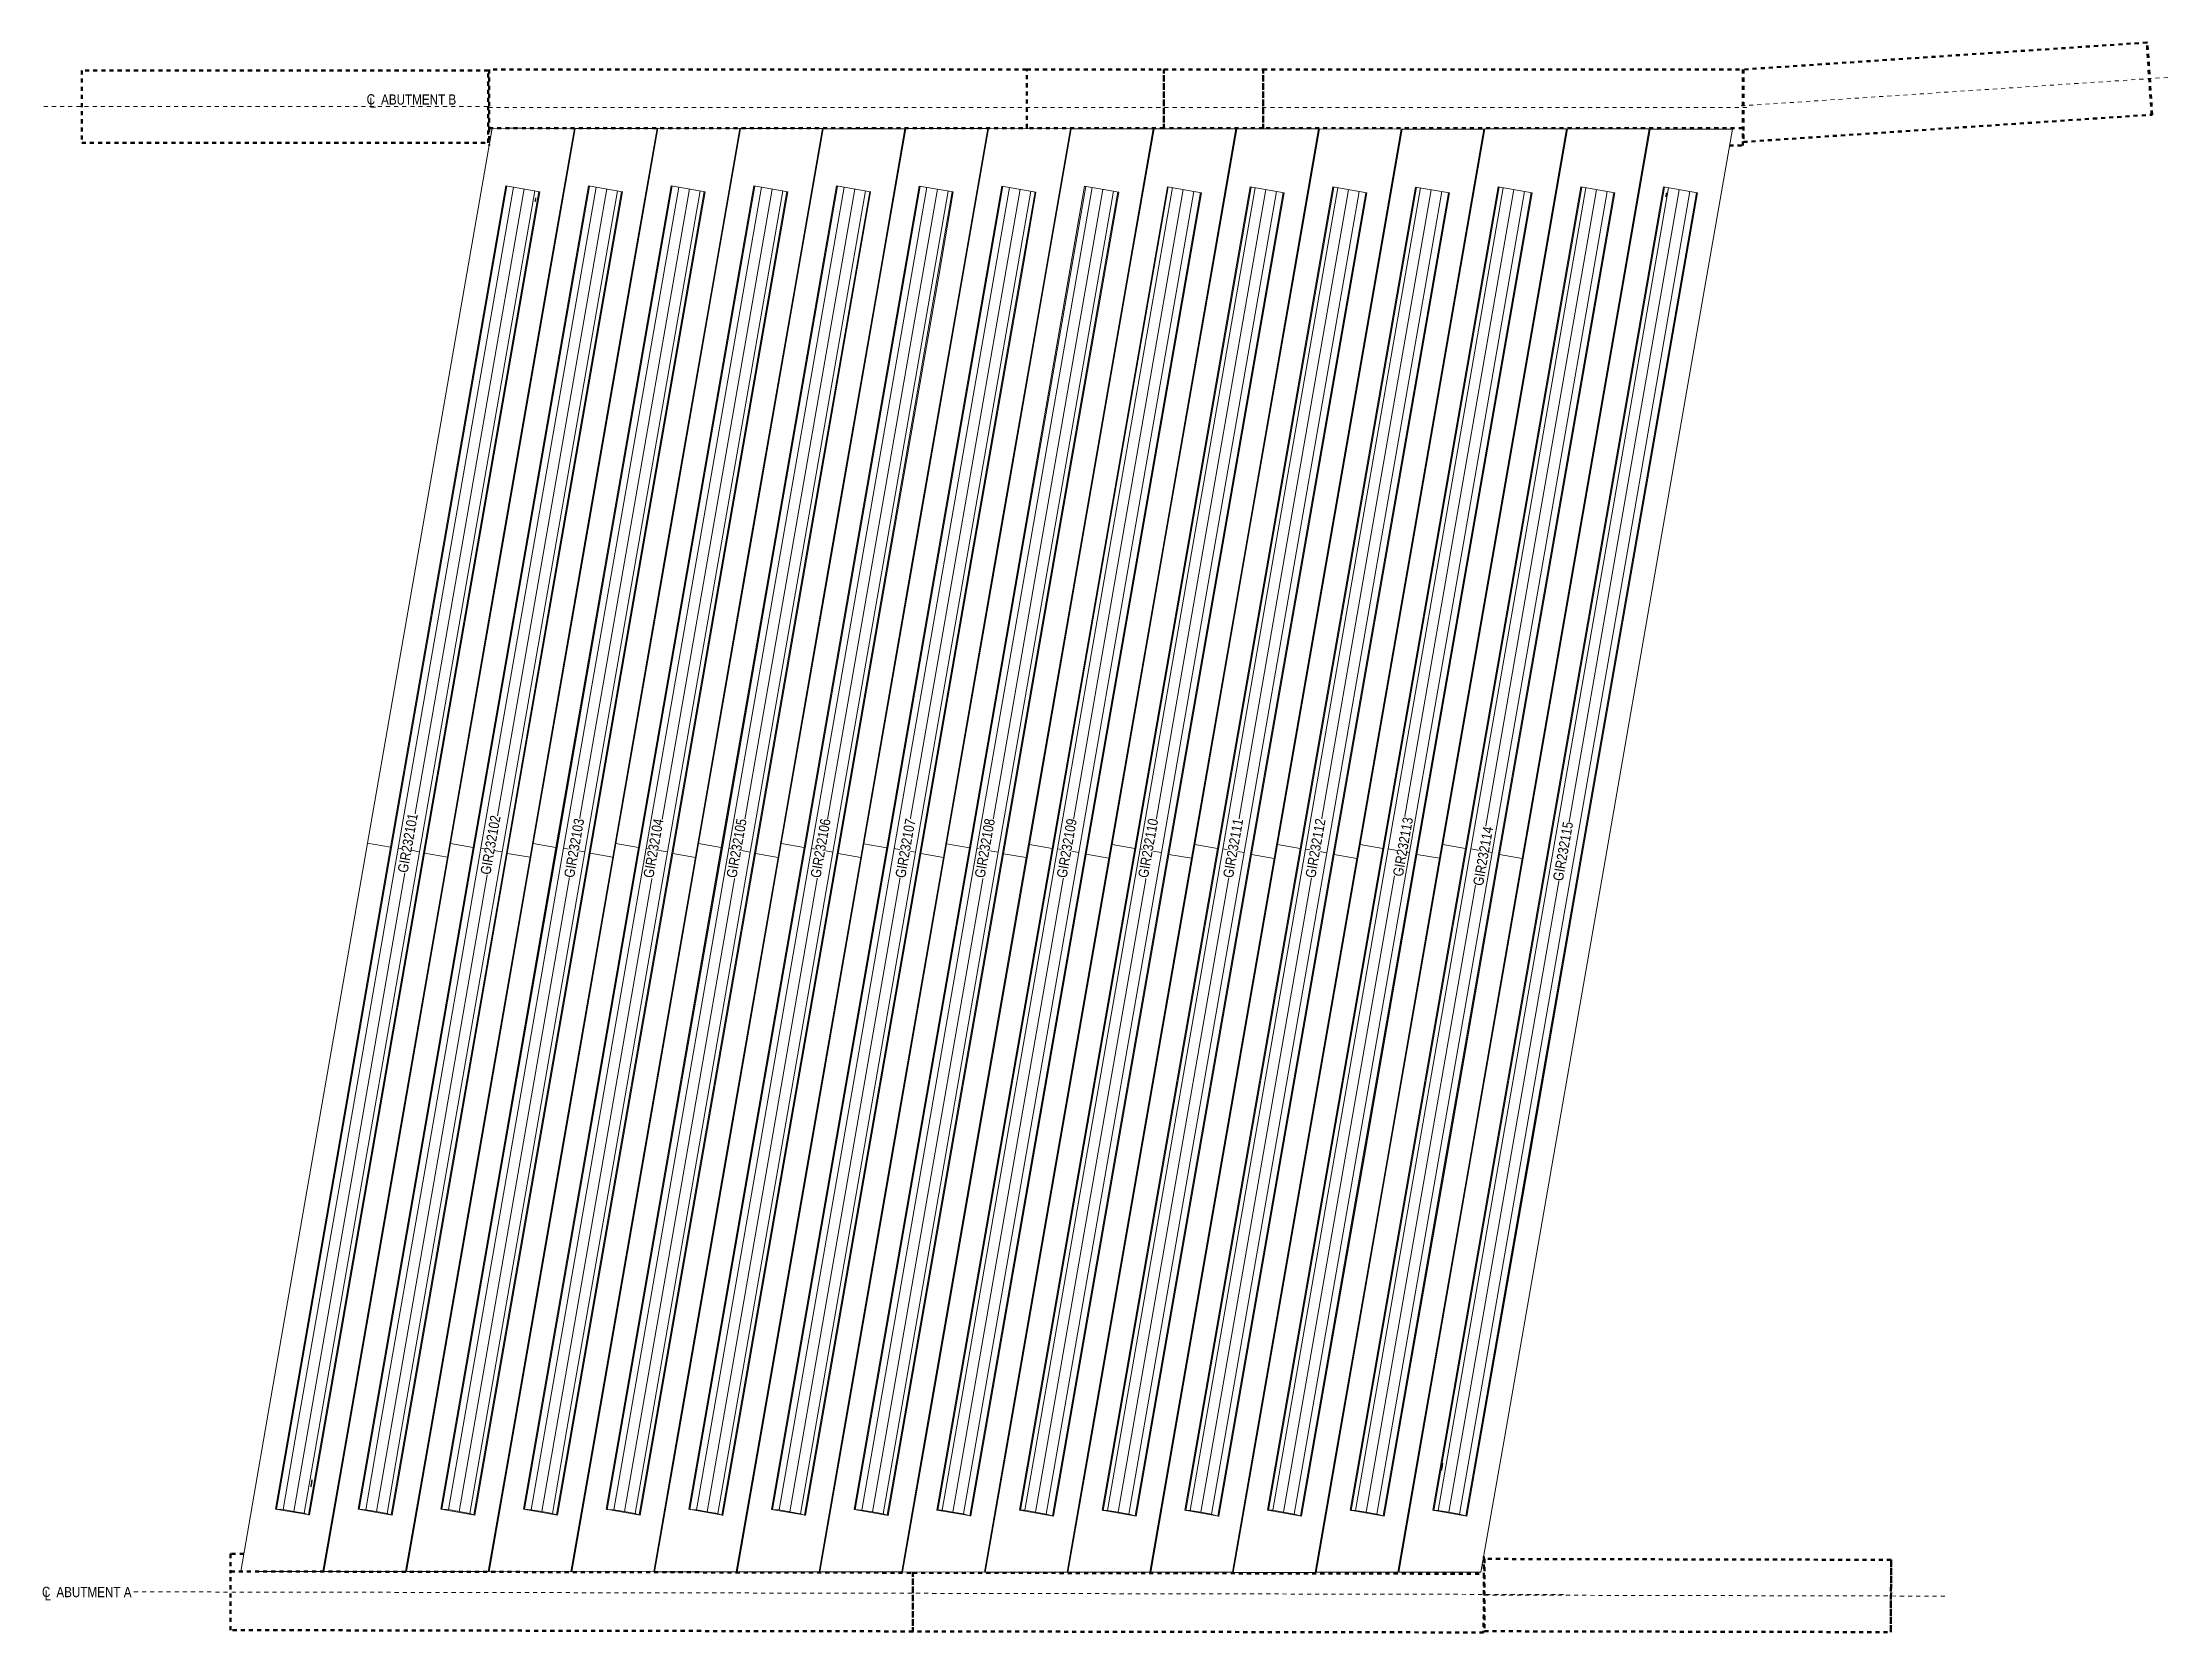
# Model space of a CAD drawing. Header units: metres. Extents: x -1147 to -1092, y 2 to 547.
# Drawn here: x -1146.8 to -1094.6, y 507.7 to 546.7 of the extents above.
import ezdxf

# ---------------------------------------------------------------- set-up
doc = ezdxf.new("R2010")
doc.units = ezdxf.units.M
doc.linetypes.add('JacobsDash', pattern=[0.0045, 0.003, -0.0015])
doc.linetypes.add('JacobsGridLine', pattern=[0.0145, 0.01, -0.001, 0.0025, -0.001])
for name, color, linetype, lineweight in [('A-ANNO-NOTE', 7, 'Continuous', 9), ('S-BEAM', 7, 'Continuous', 50), ('S-BEAM-IDEN', 7, 'Continuous', 18), ('S-GRID', 7, 'Continuous', 9)]:
    doc.layers.add(name, color=color, linetype=linetype, lineweight=lineweight)
doc.layers.add('A-DETL', color=7, linetype='Continuous', lineweight=9, true_color=0xffffff)
doc.styles.add('Arial Narrow', font='ARIALN.TTF', dxfattribs={"height": 0.25})
doc.styles.add('Arial Narrow_1', font='ARIALN.TTF', dxfattribs={"height": 0.0025})

# ---------------------------------------------------------------- blocks, each defined once
blk = doc.blocks.new('03_SFR_ACS_Abutment_BR08_Retaining wall CS - ABUTMENT EAST_BR8_1-7988247-DRG-2873081 - GIRDER PLAN')
at = {"layer": 'S-BEAM', "color": 8, "linetype": 'JacobsDash', "true_color": 0x808080}
for p, q in [((-1135.842, 546.029), (-1145.823, 546.029)), ((-1145.823, 546.029), (-1145.823, 544.254)), ((-1135.842, 544.254), (-1135.842, 546.029)), ((-1145.823, 544.254), (-1135.842, 544.254))]:
    blk.add_line(p, q, dxfattribs=at)
blk = doc.blocks.new('03_SFR_ACS_Abutment_BR08_Retaining wall CS - ABUTMENT SOUTH WEST_B08-7985321-DRG-2873081 - GIRDER PLAN')
at = {"layer": 'S-BEAM', "color": 8, "linetype": 'JacobsDash', "true_color": 0x808080}
for p, q in [((-1111.383, 509.488), (-1111.387, 507.713)), ((-1101.403, 509.466), (-1111.383, 509.488)), ((-1101.407, 507.691), (-1101.403, 509.466)), ((-1101.403, 509.466), (-1101.406, 507.691)), ((-1101.403, 509.466), (-1101.403, 509.466)), ((-1111.387, 507.713), (-1101.407, 507.691)), ((-1101.406, 507.691), (-1101.407, 507.691)), ((-1101.407, 507.691), (-1101.407, 507.691))]:
    blk.add_line(p, q, dxfattribs=at)
blk = doc.blocks.new('06_SFR_GCT_Girder_SuperT_BR08Edge_CS - Super T - 1815-6269499-DRG-2873081 - GIRDER PLAN')
at = {"layer": 'A-DETL'}
for p, q in [((-1124.589, 527.044), (-1124.032, 526.946)), ((-1123.582, 526.881), (-1123.322, 526.835)), ((-1123.196, 526.801), (-1122.639, 526.704))]:
    blk.add_line(p, q, dxfattribs=at)
at = {"layer": 'S-BEAM', "lineweight": 13}
for p, q in [((-1122.118, 541.221), (-1121.53, 544.598)), ((-1121.528, 544.598), (-1121.53, 544.598)), ((-1121.53, 544.598), (-1119.521, 544.596)), ((-1119.521, 544.596), (-1120.168, 540.881)), ((-1119.519, 544.596), (-1120.166, 540.881)), ((-1119.521, 544.596), (-1119.519, 544.596)), ((-1121.201, 543.187), (-1122.708, 534.542)), ((-1121.176, 543.183), (-1122.683, 534.537)), ((-1122.522, 534.519), (-1121.017, 543.155)), ((-1122.259, 534.473), (-1120.754, 543.109)), ((-1121.561, 541.124), (-1121.201, 543.187)), ((-1120.366, 543.042), (-1121.201, 543.187)), ((-1121.999, 534.428), (-1120.494, 543.064)), ((-1121.897, 534.4), (-1120.39, 543.046)), ((-1120.366, 543.042), (-1120.726, 540.978)), ((-1123.265, 534.639), (-1122.118, 541.221)), ((-1122.708, 534.542), (-1121.561, 541.124)), ((-1120.726, 540.978), (-1121.873, 534.396)), ((-1120.168, 540.881), (-1121.315, 534.299)), ((-1120.166, 540.881), (-1121.313, 534.299)), ((-1124.589, 527.044), (-1123.265, 534.639)), ((-1124.032, 526.946), (-1122.708, 534.542)), ((-1122.708, 534.542), (-1124.031, 526.947)), ((-1122.683, 534.537), (-1124.006, 526.942)), ((-1122.522, 534.519), (-1123.845, 526.926)), ((-1122.259, 534.473), (-1123.582, 526.881)), ((-1121.999, 534.428), (-1123.322, 526.835)), ((-1123.22, 526.805), (-1121.897, 534.4)), ((-1121.873, 534.396), (-1123.196, 526.801)), ((-1121.315, 534.299), (-1122.639, 526.704)), ((-1121.313, 534.299), (-1122.637, 526.704)), ((-1125.912, 519.449), (-1124.589, 527.044)), ((-1125.355, 519.351), (-1124.032, 526.946)), ((-1124.031, 526.947), (-1125.354, 519.352)), ((-1124.006, 526.942), (-1125.329, 519.347)), ((-1123.845, 526.926), (-1125.167, 519.334)), ((-1123.582, 526.881), (-1124.905, 519.289)), ((-1124.031, 526.947), (-1124.006, 526.942)), ((-1123.845, 526.926), (-1123.582, 526.881)), ((-1123.322, 526.835), (-1124.644, 519.243)), ((-1124.543, 519.21), (-1123.22, 526.805)), ((-1123.196, 526.801), (-1124.519, 519.206)), ((-1122.639, 526.704), (-1123.962, 519.109)), ((-1122.637, 526.704), (-1123.96, 519.109)), ((-1123.22, 526.805), (-1123.196, 526.801)), ((-1127.058, 512.867), (-1125.912, 519.449)), ((-1126.501, 512.77), (-1125.355, 519.351)), ((-1125.354, 519.352), (-1126.5, 512.77)), ((-1125.329, 519.347), (-1126.476, 512.765)), ((-1125.167, 519.334), (-1126.313, 512.754)), ((-1124.905, 519.289), (-1126.051, 512.709)), ((-1124.644, 519.243), (-1125.79, 512.663)), ((-1125.689, 512.628), (-1124.543, 519.21)), ((-1124.519, 519.206), (-1125.665, 512.624)), ((-1123.962, 519.109), (-1125.108, 512.527)), ((-1123.96, 519.109), (-1125.106, 512.527)), ((-1127.702, 509.17), (-1127.058, 512.867)), ((-1126.861, 510.703), (-1126.501, 512.77)), ((-1126.5, 512.77), (-1126.86, 510.703)), ((-1126.476, 512.765), (-1126.836, 510.699)), ((-1126.313, 512.754), (-1126.673, 510.689)), ((-1126.051, 512.709), (-1126.411, 510.643)), ((-1125.79, 512.663), (-1126.15, 510.597)), ((-1126.049, 510.562), (-1125.689, 512.628)), ((-1125.665, 512.624), (-1126.025, 510.557)), ((-1125.108, 512.527), (-1125.693, 509.168)), ((-1125.106, 512.527), (-1125.691, 509.168)), ((-1126.86, 510.703), (-1126.861, 510.703)), ((-1126.861, 510.703), (-1126.025, 510.557)), ((-1126.836, 510.699), (-1126.86, 510.703)), ((-1126.673, 510.689), (-1126.836, 510.699)), ((-1126.411, 510.643), (-1126.673, 510.689)), ((-1126.15, 510.597), (-1126.411, 510.643)), ((-1126.049, 510.562), (-1126.15, 510.597)), ((-1126.025, 510.558), (-1126.049, 510.562)), ((-1125.693, 509.168), (-1127.702, 509.17)), ((-1125.691, 509.168), (-1125.693, 509.168))]:
    blk.add_line(p, q, dxfattribs=at)
blk = doc.blocks.new('06_SFR_GCT_Girder_SuperT_BR08Edge_CS - Super T - 1815-6268857-DRG-2873081 - GIRDER PLAN')
at = {"layer": 'A-DETL'}
for p, q in [((-1126.619, 527.046), (-1126.061, 526.948)), ((-1125.612, 526.883), (-1125.352, 526.837)), ((-1125.226, 526.803), (-1124.668, 526.706))]:
    blk.add_line(p, q, dxfattribs=at)
at = {"layer": 'S-BEAM', "lineweight": 13}
for p, q in [((-1124.148, 541.223), (-1123.56, 544.6)), ((-1123.558, 544.6), (-1123.56, 544.6)), ((-1123.56, 544.6), (-1121.55, 544.598)), ((-1121.55, 544.598), (-1122.198, 540.883)), ((-1121.549, 544.598), (-1122.196, 540.883)), ((-1121.55, 544.598), (-1121.549, 544.598)), ((-1123.231, 543.189), (-1124.737, 534.544)), ((-1123.206, 543.185), (-1124.713, 534.539)), ((-1124.552, 534.521), (-1123.047, 543.157)), ((-1124.289, 534.475), (-1122.784, 543.111)), ((-1123.591, 541.126), (-1123.231, 543.189)), ((-1122.396, 543.044), (-1123.231, 543.189)), ((-1124.029, 534.43), (-1122.524, 543.066)), ((-1123.927, 534.402), (-1122.42, 543.048)), ((-1122.396, 543.044), (-1122.755, 540.98)), ((-1125.295, 534.641), (-1124.148, 541.223)), ((-1124.738, 534.544), (-1123.591, 541.126)), ((-1122.755, 540.98), (-1123.902, 534.398)), ((-1122.198, 540.883), (-1123.345, 534.301)), ((-1122.196, 540.883), (-1123.343, 534.301)), ((-1126.619, 527.046), (-1125.295, 534.641)), ((-1126.061, 526.948), (-1124.738, 534.544)), ((-1124.737, 534.544), (-1126.061, 526.949)), ((-1124.713, 534.539), (-1126.036, 526.944)), ((-1124.552, 534.521), (-1125.875, 526.928)), ((-1124.289, 534.475), (-1125.612, 526.883)), ((-1124.029, 534.43), (-1125.352, 526.837)), ((-1125.25, 526.807), (-1123.927, 534.402)), ((-1123.902, 534.398), (-1125.226, 526.803)), ((-1123.345, 534.301), (-1124.668, 526.706)), ((-1123.343, 534.301), (-1124.667, 526.706)), ((-1127.942, 519.451), (-1126.619, 527.046)), ((-1126.061, 526.949), (-1127.384, 519.354)), ((-1127.384, 519.353), (-1126.061, 526.948)), ((-1126.036, 526.944), (-1127.359, 519.349)), ((-1125.875, 526.928), (-1127.197, 519.336)), ((-1125.612, 526.883), (-1126.935, 519.291)), ((-1126.061, 526.949), (-1126.036, 526.944)), ((-1125.875, 526.928), (-1125.612, 526.883)), ((-1125.352, 526.837), (-1126.674, 519.245)), ((-1126.573, 519.212), (-1125.25, 526.807)), ((-1125.226, 526.803), (-1126.549, 519.208)), ((-1124.668, 526.706), (-1125.991, 519.111)), ((-1124.667, 526.706), (-1125.99, 519.111)), ((-1125.25, 526.807), (-1125.226, 526.803)), ((-1129.088, 512.869), (-1127.942, 519.451)), ((-1128.531, 512.772), (-1127.384, 519.353)), ((-1127.384, 519.354), (-1128.53, 512.772)), ((-1127.359, 519.349), (-1128.505, 512.767)), ((-1127.197, 519.336), (-1128.343, 512.756)), ((-1126.935, 519.291), (-1128.081, 512.711)), ((-1126.674, 519.245), (-1127.82, 512.665)), ((-1127.719, 512.63), (-1126.573, 519.212)), ((-1126.549, 519.208), (-1127.695, 512.626)), ((-1125.991, 519.111), (-1127.138, 512.529)), ((-1125.99, 519.111), (-1127.136, 512.529)), ((-1129.732, 509.172), (-1129.088, 512.869)), ((-1128.891, 510.705), (-1128.531, 512.772)), ((-1128.53, 512.772), (-1128.89, 510.705)), ((-1128.505, 512.767), (-1128.865, 510.701)), ((-1128.343, 512.756), (-1128.703, 510.691)), ((-1128.081, 512.711), (-1128.44, 510.645)), ((-1127.82, 512.665), (-1128.18, 510.599)), ((-1128.079, 510.564), (-1127.719, 512.63)), ((-1127.695, 512.626), (-1128.055, 510.559)), ((-1127.138, 512.529), (-1127.723, 509.17)), ((-1127.136, 512.529), (-1127.721, 509.17)), ((-1128.89, 510.705), (-1128.891, 510.705)), ((-1128.891, 510.705), (-1128.055, 510.559)), ((-1128.865, 510.701), (-1128.89, 510.705)), ((-1128.703, 510.691), (-1128.865, 510.701)), ((-1128.44, 510.645), (-1128.703, 510.691)), ((-1128.18, 510.599), (-1128.44, 510.645)), ((-1128.079, 510.564), (-1128.18, 510.599)), ((-1128.055, 510.56), (-1128.079, 510.564)), ((-1129.732, 509.172), (-1129.73, 509.172)), ((-1127.723, 509.17), (-1129.732, 509.172)), ((-1129.047, 509.171), (-1129.238, 509.171)), ((-1128.21, 509.17), (-1128.334, 509.17)), ((-1127.721, 509.17), (-1127.723, 509.17))]:
    blk.add_line(p, q, dxfattribs=at)
blk = doc.blocks.new('06_SFR_GCT_Girder_SuperT_BR08Edge_CS - Super T - 1815-6267993-DRG-2873081 - GIRDER PLAN')
at = {"layer": 'A-DETL'}
for p, q in [((-1128.648, 527.048), (-1128.091, 526.95)), ((-1127.642, 526.885), (-1127.381, 526.839)), ((-1127.256, 526.805), (-1126.698, 526.708))]:
    blk.add_line(p, q, dxfattribs=at)
at = {"layer": 'S-BEAM', "lineweight": 13}
for p, q in [((-1126.178, 541.225), (-1125.589, 544.602)), ((-1125.588, 544.602), (-1125.589, 544.602)), ((-1125.589, 544.602), (-1123.58, 544.6)), ((-1123.58, 544.6), (-1124.228, 540.885)), ((-1123.578, 544.6), (-1124.226, 540.885)), ((-1124.068, 544.6), (-1124.192, 544.601)), ((-1123.58, 544.6), (-1123.578, 544.6)), ((-1125.261, 543.191), (-1126.767, 534.546)), ((-1125.236, 543.187), (-1126.743, 534.541)), ((-1126.582, 534.523), (-1125.077, 543.159)), ((-1126.319, 534.477), (-1124.814, 543.113)), ((-1125.621, 541.128), (-1125.261, 543.191)), ((-1124.426, 543.046), (-1125.261, 543.191)), ((-1126.059, 534.432), (-1124.554, 543.068)), ((-1125.956, 534.404), (-1124.45, 543.05)), ((-1124.426, 543.046), (-1124.785, 540.982)), ((-1127.325, 534.643), (-1126.178, 541.225)), ((-1126.768, 534.545), (-1125.621, 541.128)), ((-1124.785, 540.982), (-1125.932, 534.4)), ((-1124.228, 540.885), (-1125.375, 534.303)), ((-1124.226, 540.885), (-1125.373, 534.303)), ((-1128.648, 527.048), (-1127.325, 534.643)), ((-1126.767, 534.546), (-1128.091, 526.951)), ((-1128.091, 526.95), (-1126.768, 534.545)), ((-1126.743, 534.541), (-1128.066, 526.946)), ((-1126.582, 534.523), (-1127.904, 526.93)), ((-1126.319, 534.477), (-1127.642, 526.885)), ((-1126.059, 534.432), (-1127.381, 526.839)), ((-1127.28, 526.809), (-1125.956, 534.404)), ((-1125.932, 534.4), (-1127.256, 526.805)), ((-1125.375, 534.303), (-1126.698, 526.708)), ((-1125.373, 534.303), (-1126.696, 526.708)), ((-1129.971, 519.453), (-1128.648, 527.048)), ((-1128.091, 526.951), (-1129.414, 519.356)), ((-1129.414, 519.355), (-1128.091, 526.95)), ((-1128.066, 526.946), (-1129.389, 519.351)), ((-1127.904, 526.93), (-1129.227, 519.338)), ((-1127.642, 526.885), (-1128.964, 519.293)), ((-1128.091, 526.951), (-1128.066, 526.946)), ((-1127.904, 526.93), (-1127.642, 526.885)), ((-1127.381, 526.839), (-1128.704, 519.247)), ((-1128.603, 519.214), (-1127.28, 526.809)), ((-1127.256, 526.805), (-1128.579, 519.21)), ((-1126.698, 526.708), (-1128.021, 519.113)), ((-1126.696, 526.708), (-1128.019, 519.113)), ((-1127.28, 526.809), (-1127.256, 526.805)), ((-1131.118, 512.871), (-1129.971, 519.453)), ((-1129.414, 519.356), (-1130.56, 512.774)), ((-1130.56, 512.774), (-1129.414, 519.355)), ((-1129.389, 519.351), (-1130.535, 512.769)), ((-1129.227, 519.338), (-1130.373, 512.758)), ((-1128.964, 519.293), (-1130.11, 512.713)), ((-1128.704, 519.247), (-1129.85, 512.667)), ((-1129.749, 512.632), (-1128.603, 519.214)), ((-1128.579, 519.21), (-1129.725, 512.628)), ((-1128.021, 519.113), (-1129.168, 512.531)), ((-1128.019, 519.113), (-1129.166, 512.531)), ((-1131.762, 509.174), (-1131.118, 512.871)), ((-1130.92, 510.707), (-1130.56, 512.774)), ((-1130.56, 512.774), (-1130.92, 510.707)), ((-1130.535, 512.769), (-1130.895, 510.703)), ((-1130.373, 512.758), (-1130.733, 510.692)), ((-1130.11, 512.713), (-1130.47, 510.647)), ((-1129.85, 512.667), (-1130.21, 510.601)), ((-1130.109, 510.566), (-1129.749, 512.632)), ((-1129.725, 512.628), (-1130.085, 510.561)), ((-1129.168, 512.531), (-1129.753, 509.172)), ((-1129.166, 512.531), (-1129.751, 509.172)), ((-1130.895, 510.703), (-1130.92, 510.707)), ((-1130.92, 510.707), (-1130.92, 510.707)), ((-1130.92, 510.707), (-1130.085, 510.561)), ((-1130.733, 510.692), (-1130.895, 510.703)), ((-1130.47, 510.647), (-1130.733, 510.692)), ((-1130.21, 510.601), (-1130.47, 510.647)), ((-1130.109, 510.566), (-1130.21, 510.601)), ((-1130.085, 510.562), (-1130.109, 510.566)), ((-1129.753, 509.172), (-1131.762, 509.174)), ((-1129.751, 509.172), (-1129.753, 509.172))]:
    blk.add_line(p, q, dxfattribs=at)
blk = doc.blocks.new('06_SFR_GCT_Girder_SuperT_BR08Edge_CS - Super T - 1815-6267463-DRG-2873081 - GIRDER PLAN')
at = {"layer": 'A-DETL'}
for p, q in [((-1130.678, 527.05), (-1130.121, 526.952)), ((-1129.672, 526.887), (-1129.411, 526.841)), ((-1129.285, 526.807), (-1128.728, 526.71))]:
    blk.add_line(p, q, dxfattribs=at)
at = {"layer": 'S-BEAM', "lineweight": 13}
for p, q in [((-1128.208, 541.227), (-1127.621, 544.593)), ((-1127.619, 544.594), (-1127.621, 544.593)), ((-1127.621, 544.593), (-1125.612, 544.591)), ((-1127.23, 544.593), (-1127.619, 544.594)), ((-1127.127, 544.593), (-1127.23, 544.593)), ((-1126.935, 544.603), (-1127.127, 544.593)), ((-1126.92, 544.603), (-1126.935, 544.603)), ((-1126.92, 544.603), (-1126.236, 544.602)), ((-1125.612, 544.591), (-1126.258, 540.887)), ((-1125.61, 544.591), (-1126.256, 540.887)), ((-1126.222, 544.602), (-1126.236, 544.602)), ((-1126.099, 544.592), (-1126.222, 544.602)), ((-1125.999, 544.592), (-1126.099, 544.592)), ((-1125.61, 544.591), (-1125.999, 544.592)), ((-1125.612, 544.591), (-1125.61, 544.591)), ((-1127.29, 543.193), (-1128.797, 534.548)), ((-1127.266, 543.189), (-1128.772, 534.543)), ((-1128.611, 534.525), (-1127.106, 543.161)), ((-1128.349, 534.479), (-1126.844, 543.115)), ((-1128.088, 534.434), (-1126.583, 543.07)), ((-1127.65, 541.13), (-1127.291, 543.193)), ((-1126.455, 543.048), (-1127.291, 543.193)), ((-1127.986, 534.406), (-1126.479, 543.052)), ((-1126.455, 543.048), (-1126.815, 540.984)), ((-1129.355, 534.645), (-1128.208, 541.227)), ((-1128.797, 534.547), (-1127.65, 541.13)), ((-1126.815, 540.984), (-1127.962, 534.402)), ((-1126.258, 540.887), (-1127.405, 534.305)), ((-1126.256, 540.887), (-1127.403, 534.305)), ((-1130.678, 527.05), (-1129.355, 534.645)), ((-1130.121, 526.952), (-1128.797, 534.547)), ((-1128.797, 534.548), (-1130.12, 526.953)), ((-1128.772, 534.543), (-1130.096, 526.948)), ((-1128.611, 534.525), (-1129.934, 526.932)), ((-1128.349, 534.479), (-1129.672, 526.887)), ((-1128.088, 534.434), (-1129.411, 526.841)), ((-1129.31, 526.811), (-1127.986, 534.406)), ((-1127.962, 534.402), (-1129.285, 526.807)), ((-1127.405, 534.305), (-1128.728, 526.71)), ((-1127.403, 534.305), (-1128.726, 526.71)), ((-1132.001, 519.455), (-1130.678, 527.05)), ((-1131.444, 519.357), (-1130.121, 526.952)), ((-1130.12, 526.953), (-1131.443, 519.358)), ((-1130.096, 526.948), (-1131.419, 519.353)), ((-1129.934, 526.932), (-1131.257, 519.34)), ((-1129.672, 526.887), (-1130.994, 519.295)), ((-1130.12, 526.953), (-1130.096, 526.948)), ((-1129.934, 526.932), (-1129.672, 526.887)), ((-1129.411, 526.841), (-1130.734, 519.249)), ((-1130.632, 519.216), (-1129.31, 526.811)), ((-1129.285, 526.807), (-1130.608, 519.212)), ((-1128.728, 526.71), (-1130.051, 519.115)), ((-1128.726, 526.71), (-1130.049, 519.115)), ((-1129.31, 526.811), (-1129.285, 526.807)), ((-1133.148, 512.873), (-1132.001, 519.455)), ((-1131.443, 519.358), (-1132.59, 512.776)), ((-1132.59, 512.776), (-1131.444, 519.357)), ((-1131.419, 519.353), (-1132.565, 512.771)), ((-1131.257, 519.34), (-1132.403, 512.76)), ((-1130.994, 519.295), (-1132.14, 512.715)), ((-1130.734, 519.249), (-1131.88, 512.669)), ((-1131.779, 512.634), (-1130.632, 519.216)), ((-1130.608, 519.212), (-1131.755, 512.63)), ((-1130.051, 519.115), (-1131.197, 512.533)), ((-1130.049, 519.115), (-1131.195, 512.533)), ((-1133.791, 509.176), (-1133.148, 512.873)), ((-1132.95, 510.709), (-1132.59, 512.776)), ((-1132.59, 512.776), (-1132.95, 510.709)), ((-1132.565, 512.771), (-1132.925, 510.705)), ((-1132.403, 512.76), (-1132.763, 510.694)), ((-1132.14, 512.715), (-1132.5, 510.649)), ((-1131.88, 512.669), (-1132.239, 510.603)), ((-1132.139, 510.568), (-1131.779, 512.634)), ((-1131.755, 512.63), (-1132.115, 510.563)), ((-1131.197, 512.533), (-1131.782, 509.173)), ((-1131.195, 512.533), (-1131.781, 509.173)), ((-1132.925, 510.705), (-1132.95, 510.709)), ((-1132.95, 510.709), (-1132.95, 510.709)), ((-1132.95, 510.709), (-1132.115, 510.563)), ((-1132.763, 510.694), (-1132.925, 510.705)), ((-1132.5, 510.649), (-1132.763, 510.694)), ((-1132.239, 510.603), (-1132.5, 510.649)), ((-1132.139, 510.568), (-1132.239, 510.603)), ((-1132.114, 510.564), (-1132.139, 510.568)), ((-1131.782, 509.173), (-1133.791, 509.176)), ((-1131.781, 509.173), (-1131.782, 509.173))]:
    blk.add_line(p, q, dxfattribs=at)
blk = doc.blocks.new('06_SFR_GCT_Girder_SuperT_BR08Edge_CS - Super T - 1815-6267083-DRG-2873081 - GIRDER PLAN')
at = {"layer": 'A-DETL'}
for p, q in [((-1132.708, 527.052), (-1132.151, 526.954)), ((-1131.702, 526.889), (-1131.441, 526.843)), ((-1131.315, 526.809), (-1130.758, 526.711))]:
    blk.add_line(p, q, dxfattribs=at)
at = {"layer": 'S-BEAM', "lineweight": 13}
for p, q in [((-1130.238, 541.229), (-1129.649, 544.606)), ((-1129.647, 544.606), (-1129.649, 544.606)), ((-1129.649, 544.606), (-1127.64, 544.604)), ((-1127.64, 544.604), (-1128.287, 540.889)), ((-1127.638, 544.604), (-1128.286, 540.889)), ((-1127.64, 544.604), (-1127.638, 544.604)), ((-1129.32, 543.195), (-1130.827, 534.55)), ((-1129.295, 543.191), (-1130.802, 534.545)), ((-1130.641, 534.527), (-1129.136, 543.163)), ((-1130.379, 534.481), (-1128.874, 543.117)), ((-1130.118, 534.435), (-1128.613, 543.072)), ((-1129.68, 541.131), (-1129.321, 543.195)), ((-1128.485, 543.049), (-1129.321, 543.195)), ((-1130.016, 534.408), (-1128.509, 543.054)), ((-1128.485, 543.049), (-1128.845, 540.986)), ((-1131.385, 534.647), (-1130.238, 541.229)), ((-1130.827, 534.549), (-1129.68, 541.131)), ((-1128.845, 540.986), (-1129.992, 534.404)), ((-1128.287, 540.889), (-1129.434, 534.307)), ((-1128.286, 540.889), (-1129.433, 534.307)), ((-1132.708, 527.052), (-1131.385, 534.647)), ((-1132.151, 526.954), (-1130.827, 534.549)), ((-1130.827, 534.55), (-1132.15, 526.954)), ((-1130.802, 534.545), (-1132.126, 526.95)), ((-1130.641, 534.527), (-1131.964, 526.934)), ((-1130.379, 534.481), (-1131.702, 526.889)), ((-1130.118, 534.435), (-1131.441, 526.843)), ((-1131.339, 526.813), (-1130.016, 534.408)), ((-1129.992, 534.404), (-1131.315, 526.809)), ((-1129.434, 534.307), (-1130.758, 526.711)), ((-1129.433, 534.307), (-1130.756, 526.712)), ((-1134.031, 519.457), (-1132.708, 527.052)), ((-1133.474, 519.359), (-1132.151, 526.954)), ((-1132.15, 526.954), (-1133.473, 519.36)), ((-1132.126, 526.95), (-1133.448, 519.355)), ((-1131.964, 526.934), (-1133.287, 519.342)), ((-1131.702, 526.889), (-1133.024, 519.296)), ((-1132.15, 526.954), (-1132.126, 526.95)), ((-1131.964, 526.934), (-1131.702, 526.889)), ((-1131.441, 526.843), (-1132.764, 519.251)), ((-1132.662, 519.218), (-1131.339, 526.813)), ((-1131.315, 526.809), (-1132.638, 519.214)), ((-1130.758, 526.711), (-1132.081, 519.116)), ((-1130.756, 526.712), (-1132.079, 519.117)), ((-1131.339, 526.813), (-1131.315, 526.809)), ((-1135.177, 512.875), (-1134.031, 519.457)), ((-1134.62, 512.778), (-1133.474, 519.359)), ((-1133.473, 519.36), (-1134.619, 512.778)), ((-1133.448, 519.355), (-1134.595, 512.773)), ((-1133.287, 519.342), (-1134.433, 512.762)), ((-1133.024, 519.296), (-1134.17, 512.717)), ((-1132.764, 519.251), (-1133.91, 512.671)), ((-1133.809, 512.636), (-1132.662, 519.218)), ((-1132.638, 519.214), (-1133.785, 512.632)), ((-1132.081, 519.116), (-1133.227, 512.535)), ((-1132.079, 519.117), (-1133.225, 512.535)), ((-1135.821, 509.178), (-1135.177, 512.875)), ((-1134.98, 510.711), (-1134.62, 512.778)), ((-1134.619, 512.778), (-1134.979, 510.711)), ((-1134.595, 512.773), (-1134.955, 510.707)), ((-1134.433, 512.762), (-1134.792, 510.696)), ((-1134.17, 512.717), (-1134.53, 510.651)), ((-1133.91, 512.671), (-1134.269, 510.605)), ((-1134.168, 510.57), (-1133.809, 512.636)), ((-1133.785, 512.632), (-1134.144, 510.565)), ((-1133.227, 512.535), (-1133.812, 509.175)), ((-1133.225, 512.535), (-1133.81, 509.175)), ((-1134.979, 510.711), (-1134.98, 510.711)), ((-1134.98, 510.711), (-1134.144, 510.565)), ((-1134.955, 510.707), (-1134.979, 510.711)), ((-1134.792, 510.696), (-1134.955, 510.707)), ((-1134.53, 510.651), (-1134.792, 510.696)), ((-1134.269, 510.605), (-1134.53, 510.651)), ((-1134.168, 510.57), (-1134.269, 510.605)), ((-1134.144, 510.566), (-1134.168, 510.57)), ((-1133.812, 509.175), (-1135.821, 509.178)), ((-1133.81, 509.175), (-1133.812, 509.175))]:
    blk.add_line(p, q, dxfattribs=at)
blk = doc.blocks.new('06_SFR_GCT_Girder_SuperT_BR08Edge_CS - Super T - 1815-6266581-DRG-2873081 - GIRDER PLAN')
at = {"layer": 'A-DETL'}
for p, q in [((-1134.738, 527.053), (-1134.181, 526.956)), ((-1133.731, 526.89), (-1133.471, 526.845)), ((-1133.345, 526.81), (-1132.788, 526.713))]:
    blk.add_line(p, q, dxfattribs=at)
at = {"layer": 'S-BEAM', "lineweight": 13}
for p, q in [((-1132.267, 541.23), (-1131.679, 544.608)), ((-1131.679, 544.608), (-1129.67, 544.605)), ((-1129.67, 544.605), (-1130.317, 540.89)), ((-1129.668, 544.605), (-1130.315, 540.89)), ((-1129.67, 544.605), (-1129.668, 544.605)), ((-1131.35, 543.197), (-1132.857, 534.551)), ((-1131.325, 543.192), (-1132.832, 534.547)), ((-1132.671, 534.528), (-1131.166, 543.164)), ((-1132.408, 534.483), (-1130.903, 543.119)), ((-1132.148, 534.437), (-1130.643, 543.073)), ((-1131.71, 541.133), (-1131.35, 543.197)), ((-1130.515, 543.051), (-1131.35, 543.197)), ((-1132.046, 534.41), (-1130.539, 543.055)), ((-1130.515, 543.051), (-1130.875, 540.987)), ((-1133.414, 534.648), (-1132.267, 541.23)), ((-1132.857, 534.551), (-1131.71, 541.133)), ((-1130.875, 540.987), (-1132.022, 534.405)), ((-1130.317, 540.89), (-1131.464, 534.308)), ((-1130.315, 540.89), (-1131.462, 534.308)), ((-1134.738, 527.053), (-1133.414, 534.648)), ((-1134.181, 526.956), (-1132.857, 534.551)), ((-1132.857, 534.551), (-1134.18, 526.956)), ((-1132.832, 534.547), (-1134.155, 526.952)), ((-1132.671, 534.528), (-1133.994, 526.936)), ((-1132.408, 534.483), (-1133.731, 526.89)), ((-1132.148, 534.437), (-1133.471, 526.845)), ((-1133.369, 526.814), (-1132.046, 534.41)), ((-1132.022, 534.405), (-1133.345, 526.81)), ((-1131.464, 534.308), (-1132.788, 526.713)), ((-1131.462, 534.308), (-1132.786, 526.713)), ((-1136.061, 519.458), (-1134.738, 527.053)), ((-1135.504, 519.361), (-1134.181, 526.956)), ((-1134.18, 526.956), (-1135.503, 519.361)), ((-1134.155, 526.952), (-1135.478, 519.357)), ((-1133.994, 526.936), (-1135.316, 519.343)), ((-1133.731, 526.89), (-1135.054, 519.298)), ((-1134.18, 526.956), (-1134.155, 526.952)), ((-1133.994, 526.936), (-1133.731, 526.89)), ((-1133.471, 526.845), (-1134.793, 519.252)), ((-1134.692, 519.219), (-1133.369, 526.814)), ((-1133.345, 526.81), (-1134.668, 519.215)), ((-1132.788, 526.713), (-1134.111, 519.118)), ((-1132.786, 526.713), (-1134.109, 519.118)), ((-1133.369, 526.814), (-1133.345, 526.81)), ((-1137.207, 512.876), (-1136.061, 519.458)), ((-1136.65, 512.779), (-1135.504, 519.361)), ((-1135.503, 519.361), (-1136.649, 512.779)), ((-1135.478, 519.357), (-1136.625, 512.775)), ((-1135.316, 519.343), (-1136.463, 512.763)), ((-1135.054, 519.298), (-1136.2, 512.718)), ((-1134.793, 519.252), (-1135.939, 512.672)), ((-1135.839, 512.638), (-1134.692, 519.219)), ((-1134.668, 519.215), (-1135.814, 512.633)), ((-1134.111, 519.118), (-1135.257, 512.536)), ((-1134.109, 519.118), (-1135.255, 512.537)), ((-1137.851, 509.179), (-1137.207, 512.876)), ((-1137.01, 510.712), (-1136.65, 512.779)), ((-1136.649, 512.779), (-1137.009, 510.712)), ((-1136.625, 512.775), (-1136.985, 510.708)), ((-1136.463, 512.763), (-1136.822, 510.698)), ((-1136.2, 512.718), (-1136.56, 510.653)), ((-1135.939, 512.672), (-1136.299, 510.607)), ((-1136.198, 510.571), (-1135.839, 512.638)), ((-1135.814, 512.633), (-1136.174, 510.566)), ((-1135.257, 512.536), (-1135.842, 509.177)), ((-1135.255, 512.537), (-1135.84, 509.177)), ((-1137.009, 510.712), (-1137.01, 510.712)), ((-1137.01, 510.712), (-1136.174, 510.566)), ((-1136.985, 510.708), (-1137.009, 510.712)), ((-1136.822, 510.698), (-1136.985, 510.708)), ((-1136.56, 510.653), (-1136.822, 510.698)), ((-1136.299, 510.607), (-1136.56, 510.653)), ((-1136.198, 510.571), (-1136.299, 510.607)), ((-1136.174, 510.567), (-1136.198, 510.571)), ((-1137.851, 509.179), (-1137.849, 509.179)), ((-1135.842, 509.177), (-1137.851, 509.179)), ((-1135.84, 509.177), (-1135.842, 509.177))]:
    blk.add_line(p, q, dxfattribs=at)
blk = doc.blocks.new('06_SFR_GCT_Girder_SuperT_BR08Edge_CS - Super T - 1815-6266069-DRG-2873081 - GIRDER PLAN')
at = {"layer": 'A-DETL'}
for p, q in [((-1136.768, 527.052), (-1136.211, 526.955)), ((-1135.762, 526.89), (-1135.501, 526.844)), ((-1135.375, 526.809), (-1134.818, 526.712))]:
    blk.add_line(p, q, dxfattribs=at)
at = {"layer": 'S-BEAM', "lineweight": 13}
for p, q in [((-1134.298, 541.229), (-1133.709, 544.607)), ((-1133.707, 544.607), (-1133.709, 544.607)), ((-1133.709, 544.607), (-1131.7, 544.605)), ((-1131.7, 544.605), (-1132.348, 540.889)), ((-1131.698, 544.605), (-1132.346, 540.889)), ((-1131.7, 544.605), (-1131.698, 544.605)), ((-1133.38, 543.196), (-1134.887, 534.55)), ((-1133.356, 543.191), (-1134.862, 534.546)), ((-1134.701, 534.528), (-1133.196, 543.164)), ((-1134.439, 534.482), (-1132.934, 543.118)), ((-1134.178, 534.436), (-1132.673, 543.072)), ((-1133.74, 541.132), (-1133.381, 543.196)), ((-1132.545, 543.05), (-1133.381, 543.196)), ((-1134.076, 534.409), (-1132.569, 543.054)), ((-1132.545, 543.05), (-1132.905, 540.986)), ((-1135.445, 534.647), (-1134.298, 541.229)), ((-1134.887, 534.55), (-1133.74, 541.132)), ((-1132.905, 540.986), (-1134.052, 534.404)), ((-1132.348, 540.889), (-1133.495, 534.307)), ((-1132.346, 540.889), (-1133.493, 534.308)), ((-1136.768, 527.052), (-1135.445, 534.647)), ((-1136.211, 526.955), (-1134.887, 534.55)), ((-1134.887, 534.55), (-1136.21, 526.955)), ((-1134.862, 534.546), (-1136.186, 526.951)), ((-1134.701, 534.528), (-1136.024, 526.935)), ((-1134.439, 534.482), (-1135.762, 526.89)), ((-1134.178, 534.436), (-1135.501, 526.844)), ((-1135.399, 526.814), (-1134.076, 534.409)), ((-1134.052, 534.404), (-1135.375, 526.809)), ((-1133.495, 534.307), (-1134.818, 526.712)), ((-1133.493, 534.308), (-1134.816, 526.713)), ((-1138.091, 519.457), (-1136.768, 527.052)), ((-1137.534, 519.36), (-1136.211, 526.955)), ((-1136.21, 526.955), (-1137.533, 519.36)), ((-1136.186, 526.951), (-1137.509, 519.356)), ((-1136.024, 526.935), (-1137.347, 519.343)), ((-1135.762, 526.89), (-1137.084, 519.297)), ((-1136.21, 526.955), (-1136.186, 526.951)), ((-1136.024, 526.935), (-1135.762, 526.89)), ((-1135.501, 526.844), (-1136.824, 519.252)), ((-1136.722, 519.219), (-1135.399, 526.814)), ((-1135.375, 526.809), (-1136.698, 519.215)), ((-1134.818, 526.712), (-1136.141, 519.117)), ((-1134.816, 526.713), (-1136.139, 519.118)), ((-1135.399, 526.814), (-1135.375, 526.81)), ((-1139.237, 512.876), (-1138.091, 519.457)), ((-1138.68, 512.778), (-1137.534, 519.36)), ((-1137.533, 519.36), (-1138.68, 512.779)), ((-1137.509, 519.356), (-1138.655, 512.774)), ((-1137.347, 519.343), (-1138.493, 512.763)), ((-1137.084, 519.297), (-1138.23, 512.718)), ((-1136.824, 519.252), (-1137.97, 512.672)), ((-1137.869, 512.637), (-1136.722, 519.219)), ((-1136.698, 519.215), (-1137.845, 512.633)), ((-1136.141, 519.117), (-1137.287, 512.535)), ((-1136.139, 519.118), (-1137.285, 512.536)), ((-1139.881, 509.179), (-1139.237, 512.876)), ((-1139.04, 510.712), (-1138.68, 512.778)), ((-1138.68, 512.779), (-1139.039, 510.712)), ((-1138.655, 512.774), (-1139.015, 510.708)), ((-1138.493, 512.763), (-1138.852, 510.697)), ((-1138.23, 512.718), (-1138.59, 510.652)), ((-1137.97, 512.672), (-1138.329, 510.606)), ((-1138.229, 510.571), (-1137.869, 512.637)), ((-1137.845, 512.633), (-1138.204, 510.566)), ((-1137.287, 512.535), (-1137.872, 509.177)), ((-1137.285, 512.536), (-1137.87, 509.177)), ((-1139.039, 510.712), (-1139.04, 510.712)), ((-1139.04, 510.712), (-1138.204, 510.566)), ((-1139.015, 510.708), (-1139.039, 510.712)), ((-1138.852, 510.697), (-1139.015, 510.708)), ((-1138.59, 510.652), (-1138.852, 510.697)), ((-1138.329, 510.606), (-1138.59, 510.652)), ((-1138.229, 510.571), (-1138.329, 510.606)), ((-1138.204, 510.566), (-1138.229, 510.571)), ((-1137.872, 509.177), (-1139.881, 509.179)), ((-1137.87, 509.177), (-1137.872, 509.177))]:
    blk.add_line(p, q, dxfattribs=at)
blk = doc.blocks.new('06_SFR_GCT_Girder_SuperT_BR08Edge_CS - Super T - 1815-6269797-DRG-2873081 - GIRDER PLAN')
at = {"layer": 'A-DETL'}
for p, q in [((-1122.557, 527.029), (-1122, 526.932)), ((-1121.609, 526.877), (-1121.347, 526.831)), ((-1121.164, 526.786), (-1120.607, 526.689))]:
    blk.add_line(p, q, dxfattribs=at)
at = {"layer": 'S-BEAM', "lineweight": 13}
for p, q in [((-1120.089, 541.207), (-1119.499, 544.596)), ((-1120.088, 541.206), (-1119.497, 544.596)), ((-1119.499, 544.596), (-1119.497, 544.596)), ((-1119.497, 544.596), (-1117.488, 544.594)), ((-1117.488, 544.594), (-1118.137, 540.867)), ((-1117.488, 544.594), (-1117.49, 544.594)), ((-1119.147, 543.169), (-1120.653, 534.523)), ((-1120.547, 534.514), (-1119.043, 543.151)), ((-1120.287, 534.469), (-1118.782, 543.105)), ((-1119.53, 541.109), (-1119.171, 543.173)), ((-1118.336, 543.027), (-1119.171, 543.173)), ((-1120.024, 534.423), (-1118.52, 543.06)), ((-1119.866, 534.386), (-1118.361, 543.032)), ((-1119.842, 534.382), (-1118.336, 543.027)), ((-1118.336, 543.027), (-1118.695, 540.964)), ((-1121.236, 534.625), (-1120.089, 541.207)), ((-1121.234, 534.624), (-1120.088, 541.206)), ((-1120.677, 534.527), (-1119.53, 541.109)), ((-1118.695, 540.964), (-1119.841, 534.382)), ((-1118.137, 540.867), (-1119.284, 534.284)), ((-1122.559, 527.03), (-1121.236, 534.625)), ((-1122.557, 527.029), (-1121.234, 534.624)), ((-1122, 526.932), (-1120.677, 534.527)), ((-1120.653, 534.523), (-1121.976, 526.928)), ((-1120.547, 534.514), (-1121.87, 526.922)), ((-1120.287, 534.469), (-1121.609, 526.877)), ((-1120.024, 534.423), (-1121.347, 526.831)), ((-1121.189, 526.791), (-1119.866, 534.386)), ((-1121.165, 526.787), (-1119.842, 534.382)), ((-1119.841, 534.382), (-1121.164, 526.786)), ((-1119.284, 534.284), (-1120.607, 526.689)), ((-1123.882, 519.435), (-1122.559, 527.03)), ((-1123.881, 519.434), (-1122.557, 527.029)), ((-1123.323, 519.337), (-1122, 526.932)), ((-1121.976, 526.928), (-1123.299, 519.333)), ((-1121.87, 526.922), (-1123.193, 519.329)), ((-1122, 526.932), (-1121.976, 526.928)), ((-1121.87, 526.922), (-1121.609, 526.877)), ((-1121.609, 526.877), (-1122.932, 519.284)), ((-1121.347, 526.831), (-1122.67, 519.238)), ((-1122.513, 519.196), (-1121.189, 526.791)), ((-1122.488, 519.192), (-1121.165, 526.787)), ((-1121.164, 526.786), (-1122.488, 519.191)), ((-1120.607, 526.689), (-1121.93, 519.094)), ((-1121.189, 526.791), (-1121.165, 526.787)), ((-1125.029, 512.853), (-1123.882, 519.435)), ((-1125.028, 512.852), (-1123.881, 519.434)), ((-1124.47, 512.755), (-1123.323, 519.337)), ((-1123.299, 519.333), (-1124.446, 512.751)), ((-1123.193, 519.329), (-1124.339, 512.749)), ((-1122.932, 519.284), (-1124.079, 512.705)), ((-1122.67, 519.238), (-1123.816, 512.658)), ((-1123.66, 512.614), (-1122.513, 519.196)), ((-1123.635, 512.61), (-1122.488, 519.192)), ((-1122.488, 519.191), (-1123.635, 512.61)), ((-1121.93, 519.094), (-1123.077, 512.513)), ((-1125.672, 509.168), (-1125.029, 512.853)), ((-1125.67, 509.168), (-1125.028, 512.852)), ((-1124.83, 510.689), (-1124.47, 512.755)), ((-1124.446, 512.751), (-1124.806, 510.685)), ((-1124.339, 512.749), (-1124.699, 510.684)), ((-1124.079, 512.705), (-1124.439, 510.639)), ((-1123.816, 512.658), (-1124.176, 510.593)), ((-1124.02, 510.548), (-1123.66, 512.614)), ((-1123.635, 512.61), (-1123.995, 510.543)), ((-1123.995, 510.544), (-1123.635, 512.61)), ((-1123.077, 512.513), (-1123.661, 509.166)), ((-1124.806, 510.685), (-1124.83, 510.689)), ((-1124.83, 510.689), (-1123.995, 510.543)), ((-1124.699, 510.684), (-1124.806, 510.685)), ((-1124.439, 510.639), (-1124.699, 510.684)), ((-1124.176, 510.593), (-1124.439, 510.639)), ((-1124.02, 510.548), (-1124.176, 510.593)), ((-1123.995, 510.544), (-1124.02, 510.548)), ((-1123.995, 510.543), (-1123.995, 510.544)), ((-1125.67, 509.168), (-1125.672, 509.168)), ((-1123.661, 509.166), (-1125.67, 509.168))]:
    blk.add_line(p, q, dxfattribs=at)
blk = doc.blocks.new('06_SFR_GCT_Girder_SuperT_BR08Edge_CS - Super T - 1815-6539906-DRG-2873081 - GIRDER PLAN')
at = {"layer": 'A-DETL'}
for p, q in [((-1114.437, 527.027), (-1113.88, 526.93)), ((-1113.75, 526.92), (-1113.489, 526.875)), ((-1113.044, 526.784), (-1112.487, 526.687))]:
    blk.add_line(p, q, dxfattribs=at)
at = {"layer": 'S-BEAM', "lineweight": 13}
for p, q in [((-1111.969, 541.205), (-1111.379, 544.594)), ((-1111.968, 541.204), (-1111.377, 544.594)), ((-1111.379, 544.594), (-1111.377, 544.594)), ((-1111.377, 544.594), (-1109.368, 544.593)), ((-1110.766, 544.594), (-1110.89, 544.594)), ((-1109.862, 544.593), (-1110.053, 544.593)), ((-1109.368, 544.593), (-1110.017, 540.865)), ((-1109.368, 544.593), (-1109.37, 544.593)), ((-1111.027, 543.167), (-1112.532, 534.521)), ((-1112.427, 534.512), (-1110.923, 543.149)), ((-1112.166, 534.467), (-1110.662, 543.103)), ((-1111.41, 541.107), (-1111.051, 543.171)), ((-1110.215, 543.025), (-1111.051, 543.171)), ((-1111.904, 534.421), (-1110.4, 543.058)), ((-1111.746, 534.384), (-1110.24, 543.03)), ((-1111.722, 534.38), (-1110.216, 543.026)), ((-1110.215, 543.025), (-1110.575, 540.962)), ((-1113.116, 534.623), (-1111.969, 541.205)), ((-1113.114, 534.622), (-1111.968, 541.204)), ((-1112.557, 534.525), (-1111.41, 541.107)), ((-1110.575, 540.962), (-1111.721, 534.38)), ((-1110.017, 540.865), (-1111.164, 534.283)), ((-1114.439, 527.028), (-1113.116, 534.623)), ((-1114.437, 527.027), (-1113.114, 534.622)), ((-1113.88, 526.93), (-1112.557, 534.525)), ((-1112.532, 534.521), (-1113.855, 526.926)), ((-1112.427, 534.512), (-1113.75, 526.92)), ((-1112.166, 534.467), (-1113.489, 526.875)), ((-1111.904, 534.421), (-1113.226, 526.829)), ((-1113.069, 526.789), (-1111.746, 534.384)), ((-1113.045, 526.785), (-1111.722, 534.38)), ((-1111.721, 534.38), (-1113.044, 526.784)), ((-1111.164, 534.283), (-1112.487, 526.687)), ((-1115.762, 519.433), (-1114.439, 527.028)), ((-1115.76, 519.432), (-1114.437, 527.027)), ((-1115.203, 519.335), (-1113.88, 526.93)), ((-1113.855, 526.926), (-1115.179, 519.331)), ((-1113.75, 526.92), (-1115.072, 519.327)), ((-1113.88, 526.93), (-1113.855, 526.926)), ((-1113.489, 526.875), (-1114.812, 519.283)), ((-1113.226, 526.829), (-1114.549, 519.236)), ((-1114.393, 519.194), (-1113.069, 526.789)), ((-1114.368, 519.19), (-1113.045, 526.785)), ((-1113.044, 526.784), (-1114.367, 519.189)), ((-1112.487, 526.687), (-1113.81, 519.092)), ((-1113.489, 526.875), (-1113.226, 526.829)), ((-1113.069, 526.789), (-1113.045, 526.785)), ((-1116.909, 512.851), (-1115.762, 519.433)), ((-1116.907, 512.85), (-1115.76, 519.432)), ((-1116.35, 512.753), (-1115.203, 519.335)), ((-1115.179, 519.331), (-1116.326, 512.749)), ((-1115.072, 519.327), (-1116.219, 512.748)), ((-1114.812, 519.283), (-1115.958, 512.703)), ((-1114.549, 519.236), (-1115.696, 512.657)), ((-1115.54, 512.612), (-1114.393, 519.194)), ((-1115.515, 512.608), (-1114.368, 519.19)), ((-1114.367, 519.189), (-1115.514, 512.608)), ((-1113.81, 519.092), (-1114.957, 512.511)), ((-1117.552, 509.16), (-1116.909, 512.851)), ((-1117.551, 509.159), (-1116.907, 512.85)), ((-1116.71, 510.687), (-1116.35, 512.753)), ((-1116.326, 512.749), (-1116.686, 510.683)), ((-1116.219, 512.748), (-1116.579, 510.682)), ((-1115.958, 512.703), (-1116.318, 510.638)), ((-1115.696, 512.657), (-1116.056, 510.591)), ((-1115.9, 510.546), (-1115.54, 512.612)), ((-1115.514, 512.608), (-1115.875, 510.541)), ((-1115.875, 510.542), (-1115.515, 512.608)), ((-1114.957, 512.511), (-1115.541, 509.158)), ((-1116.686, 510.683), (-1116.71, 510.687)), ((-1116.71, 510.687), (-1115.875, 510.541)), ((-1116.579, 510.682), (-1116.686, 510.683)), ((-1116.318, 510.638), (-1116.579, 510.682)), ((-1116.056, 510.591), (-1116.318, 510.638)), ((-1115.9, 510.546), (-1116.056, 510.591)), ((-1115.875, 510.542), (-1115.9, 510.546)), ((-1115.875, 510.541), (-1115.875, 510.542)), ((-1117.551, 509.159), (-1117.552, 509.16)), ((-1115.541, 509.158), (-1117.551, 509.159))]:
    blk.add_line(p, q, dxfattribs=at)
blk = doc.blocks.new('CS_Annot_Centreline Symbol2 - CS_Annot_Centreline Symbol-5074296-DRG-2873081 - GIRDER PLAN')
at = {"layer": 'A-ANNO-NOTE', "char_height": 0.0025, "attachment_point": 1, "style": 'Arial Narrow_1'}
for s, insert, width in [('C  ', (-0.00109, 0.00476), 0.0044093), ('L', (-0.00041, 0.00392), 0.0019241)]:
    blk.add_mtext(s, dxfattribs=dict(at, insert=insert, width=width))

msp = doc.modelspace()

# ---------------------------------------------------------------- linework, layer by layer
at = {"layer": 'A-DETL'}
for p, q in [((-1120.5274335, 527.0266524), (-1119.9700456, 526.9296453)), ((-1118.4976273, 527.0248125), (-1117.9402394, 526.9278049)), ((-1116.4678353, 527.0228901), (-1115.9104475, 526.9258824)), ((-1112.4073078, 527.0249746), (-1111.8499199, 526.9279673)), ((-1111.7198426, 526.9179222), (-1111.459217, 526.8729988)), ((-1119.5793377, 526.8747055), (-1119.316903, 526.828595)), ((-1119.1345336, 526.7842339), (-1118.5771457, 526.6872268)), ((-1117.5495436, 526.8727955), (-1117.2871086, 526.8266871)), ((-1117.1047276, 526.7823926), (-1116.5473397, 526.685385)), ((-1115.5197524, 526.8708689), (-1115.2573174, 526.8247607)), ((-1115.0749357, 526.7804701), (-1114.5175479, 526.6834625)), ((-1111.014408, 526.7825555), (-1110.4570201, 526.6855482))]:
    msp.add_line(p, q, dxfattribs=at)
at = {"layer": 'S-BEAM', "color": 8, "linetype": 'JacobsDash', "true_color": 0x808080}
for p, q in [((-1095.1240548, 546.7122068), (-1105.024219, 546.0521898)), ((-1095.109619, 546.7131692), (-1095.1240548, 546.7122068)), ((-1095.0059824, 544.9411382), (-1095.1240548, 546.7122068)), ((-1094.9915466, 544.9421006), (-1095.109619, 546.7131692)), ((-1135.8224092, 546.0536049), (-1135.8224061, 546.0536049)), ((-1122.623785, 546.053613), (-1135.8224061, 546.0536049)), ((-1135.8224061, 546.0536049), (-1135.8224053, 544.6136049)), ((-1122.6237841, 544.613613), (-1122.623785, 546.053613)), ((-1122.6237848, 546.053613), (-1119.2554929, 546.053615)), ((-1122.623784, 544.613613), (-1122.6237848, 546.053613)), ((-1119.2554929, 546.053615), (-1119.255492, 544.613615)), ((-1119.2541022, 546.053615), (-1119.2541054, 546.053615)), ((-1119.2541022, 546.053615), (-1116.8203459, 546.0536165)), ((-1119.2541013, 544.613615), (-1119.2541022, 546.053615)), ((-1116.8203459, 546.0536165), (-1116.820345, 544.6136165)), ((-1116.8203444, 546.0536165), (-1105.0452564, 546.0536237)), ((-1116.8203435, 544.6136165), (-1116.8203444, 546.0536165)), ((-1105.0452564, 546.0536237), (-1105.0435663, 544.6136237)), ((-1105.024219, 546.0521898), (-1105.0275402, 544.2730282)), ((-1105.0275402, 544.2730282), (-1095.0059824, 544.9411382)), ((-1094.9975736, 544.9416988), (-1095.0059824, 544.9411382)), ((-1094.9975616, 544.9416996), (-1094.9975736, 544.9416988)), ((-1094.9915466, 544.9421006), (-1094.9975616, 544.9416996)), ((-1135.8224069, 544.6136049), (-1135.8224067, 544.187425)), ((-1135.8224053, 544.6136049), (-1122.6237841, 544.613613)), ((-1133.7827986, 544.1836062), (-1133.801647, 544.1836061)), ((-1131.7526737, 544.1836074), (-1131.7717289, 544.1836074)), ((-1129.7225486, 544.1836086), (-1129.7416044, 544.1836086)), ((-1127.6924214, 544.1836099), (-1127.7114784, 544.1836099)), ((-1125.6622942, 544.1836111), (-1125.6811447, 544.1836111)), ((-1123.6321691, 544.1836124), (-1123.6512221, 544.1836123)), ((-1122.6237858, 544.613613), (-1122.6237858, 544.5991171)), ((-1122.6237857, 544.5991171), (-1122.6237857, 544.613613)), ((-1119.255492, 544.613615), (-1122.623784, 544.613613)), ((-1121.621096, 544.1836136), (-1121.6020419, 544.1836136)), ((-1119.5909679, 544.1836148), (-1119.5708915, 544.1836148)), ((-1119.2554938, 544.5957618), (-1119.2554938, 544.613615)), ((-1119.2541031, 544.5957608), (-1119.2541031, 544.613615)), ((-1116.820345, 544.6136165), (-1119.2541013, 544.613615)), ((-1117.559893, 544.1836161), (-1117.5407657, 544.1836161)), ((-1116.8203469, 544.5935266), (-1116.8203469, 544.6136165)), ((-1116.8203468, 544.5935266), (-1116.8203468, 544.6136165)), ((-1105.0435663, 544.6136237), (-1116.8203435, 544.6136165)), ((-1115.5297662, 544.1836173), (-1115.5106398, 544.1836173)), ((-1113.4996393, 544.1836185), (-1113.480514, 544.1836186)), ((-1111.4695124, 544.1836198), (-1111.4503551, 544.1836198)), ((-1109.4393558, 544.183621), (-1109.4203479, 544.183621)), ((-1107.4093474, 544.1836223), (-1107.3902639, 544.1836223)), ((-1105.369112, 544.1836235), (-1105.0440649, 544.1836237)), ((-1105.0440649, 544.1836237), (-1105.0430651, 544.1836237)), ((-1105.0430651, 544.1836237), (-1105.0435698, 544.6136237)), ((-1142.1717219, 507.7407095), (-1142.1690338, 509.180707)), ((-1142.1690338, 509.180707), (-1125.4172233, 509.1494349)), ((-1142.1681896, 509.6107061), (-1142.1689923, 509.180707)), ((-1142.1671898, 509.6107043), (-1142.1681896, 509.6107061)), ((-1141.8463466, 509.6101053), (-1142.1671898, 509.6107043)), ((-1139.8067365, 509.6062978), (-1139.8256345, 509.6063331)), ((-1137.7772714, 509.6025092), (-1137.7961696, 509.6025445)), ((-1135.7478065, 509.5987207), (-1135.7667045, 509.5987559)), ((-1133.7183395, 509.5949321), (-1133.7372396, 509.5949674)), ((-1131.6888726, 509.5911435), (-1131.7077726, 509.5911788)), ((-1129.6594077, 509.5873549), (-1129.6783057, 509.5873902)), ((-1127.6299408, 509.5835664), (-1127.6488408, 509.5836016)), ((-1125.599724, 509.5797764), (-1125.6193739, 509.5798131)), ((-1125.4172233, 509.1494349), (-1125.4199115, 507.7094374)), ((-1125.4186537, 507.7094367), (-1125.4159655, 509.1494342)), ((-1125.4172233, 509.1494349), (-1125.4171819, 509.1494349)), ((-1125.4171483, 509.1674343), (-1125.4171819, 509.1494349)), ((-1125.4171482, 509.1674343), (-1125.4171818, 509.1494365)), ((-1125.4171818, 509.1494365), (-1125.4159655, 509.1494342)), ((-1125.4159655, 509.1494342), (-1111.4029059, 509.1232748)), ((-1111.4033284, 509.5484754), (-1111.4041222, 509.1232771)), ((-1111.4029059, 509.1232748), (-1111.4055941, 507.6832773)), ((-1125.4199115, 507.7094374), (-1142.1717219, 507.7407095)), ((-1125.4199115, 507.709439), (-1125.4186537, 507.7094367)), ((-1125.4199115, 507.7094374), (-1125.4198371, 507.7094373)), ((-1111.4055941, 507.6832773), (-1125.4186537, 507.7094367))]:
    msp.add_line(p, q, dxfattribs=at)
at = {"layer": 'S-BEAM', "lineweight": 13}
for p, q in [((-1136.3373945, 541.2328149), (-1135.7491629, 544.6076425)), ((-1135.747328, 544.6076884), (-1135.7491629, 544.6076425)), ((-1135.7491629, 544.6076425), (-1133.7299461, 544.6054527)), ((-1135.244947, 544.6071835), (-1135.3479444, 544.6072553)), ((-1135.0542189, 544.6078479), (-1135.244947, 544.6071835)), ((-1135.0395134, 544.6078389), (-1135.0542189, 544.6078479)), ((-1135.0395134, 544.6078389), (-1134.3554437, 544.607097)), ((-1133.7299461, 544.6054527), (-1134.3773749, 540.8909967)), ((-1133.7281113, 544.6054986), (-1134.3755174, 540.8911725)), ((-1134.3412682, 544.6070747), (-1134.3554437, 544.607097)), ((-1134.2172874, 544.606069), (-1134.3412682, 544.6070747)), ((-1134.1173481, 544.6059207), (-1134.2172874, 544.606069)), ((-1133.7299461, 544.6054527), (-1133.7281113, 544.6054986)), ((-1118.0597109, 541.2047502), (-1117.4695224, 544.5940131)), ((-1118.0580227, 541.2039546), (-1117.4676959, 544.5940114)), ((-1117.4695224, 544.5940131), (-1117.4676959, 544.5940114)), ((-1117.4676959, 544.5940114), (-1115.4585643, 544.5925067)), ((-1116.856187, 544.5935587), (-1116.9803243, 544.5936469)), ((-1115.4585643, 544.5925067), (-1116.1077348, 540.8645289)), ((-1116.0299055, 541.2029051), (-1115.4397315, 544.5920848)), ((-1116.0282166, 541.2021136), (-1115.437905, 544.5920831)), ((-1115.4585643, 544.5925067), (-1115.4603908, 544.5925083)), ((-1115.4397315, 544.5920848), (-1115.437905, 544.5920831)), ((-1115.437905, 544.5920831), (-1113.4287737, 544.5905767)), ((-1114.8263958, 544.591632), (-1114.9505335, 544.5917183)), ((-1113.9228424, 544.5909478), (-1114.1134234, 544.5910974)), ((-1113.4287737, 544.5905767), (-1114.0779291, 540.8626861)), ((-1114.0001136, 541.2009828), (-1113.4099396, 544.5901626)), ((-1113.9984246, 541.2001916), (-1113.4081131, 544.5901611)), ((-1113.4287737, 544.5905767), (-1113.4306002, 544.5905784)), ((-1113.4099396, 544.5901626), (-1113.4081131, 544.5901611)), ((-1113.4081131, 544.5901611), (-1111.3989818, 544.5886546)), ((-1111.3989818, 544.5886546), (-1112.0481371, 540.8607639)), ((-1111.3989818, 544.5886546), (-1111.4008083, 544.5886561)), ((-1109.9395854, 541.2030712), (-1109.3494027, 544.592301)), ((-1109.9378969, 541.2022772), (-1109.3475762, 544.5922993)), ((-1109.3494027, 544.592301), (-1109.3475762, 544.5922993)), ((-1109.3475762, 544.5922993), (-1107.3384447, 544.5907939)), ((-1108.7360673, 544.5918463), (-1108.8602046, 544.5919346)), ((-1107.3384447, 544.5907939), (-1107.9876092, 540.8628508)), ((-1107.9098186, 541.2013475), (-1107.3196481, 544.590391)), ((-1107.9081284, 541.2005632), (-1107.3178216, 544.5903895)), ((-1107.3384447, 544.5907939), (-1107.3402712, 544.5907955)), ((-1107.3196481, 544.590391), (-1107.3178216, 544.5903895)), ((-1107.3178216, 544.5903895), (-1105.2985437, 544.5888609)), ((-1105.2985437, 544.5888609), (-1105.9479934, 540.8594069)), ((-1105.2985437, 544.5888609), (-1105.3003702, 544.5888623)), ((-1135.4100719, 543.1974826), (-1136.916682, 534.5519898)), ((-1135.3854485, 543.1931884), (-1136.8920586, 534.5476956)), ((-1136.7310304, 534.5293813), (-1135.2260724, 543.1653939)), ((-1136.4684796, 534.4839376), (-1134.9635797, 543.1196165)), ((-1136.2080016, 534.4381675), (-1134.7030435, 543.0741802)), ((-1135.7701908, 541.1338972), (-1135.4104955, 543.1975565)), ((-1134.5750339, 543.0518559), (-1135.4104955, 543.1975565)), ((-1117.1170635, 543.1664821), (-1118.6228806, 534.5207647)), ((-1118.5174076, 534.5122097), (-1117.0132474, 543.1484141)), ((-1118.2567974, 534.4671986), (-1116.7526955, 543.1030679)), ((-1117.5006347, 541.1069475), (-1117.1412647, 543.170694)), ((-1116.3057528, 543.0252826), (-1117.1412647, 543.170694)), ((-1115.0872577, 543.1646396), (-1116.5930747, 534.5189227)), ((-1116.4876132, 534.5103019), (-1114.9834416, 543.1465715)), ((-1116.2270034, 534.4652882), (-1114.7228897, 543.1012251)), ((-1115.4708287, 541.105106), (-1115.1114589, 543.1688516)), ((-1114.2759471, 543.0234393), (-1115.1114589, 543.1688516)), ((-1113.0574657, 543.1627176), (-1114.5632828, 534.5170004)), ((-1114.4578219, 534.5083758), (-1112.9536496, 543.1446495)), ((-1114.1972121, 534.4633619), (-1112.6930978, 543.0993031)), ((-1113.4410367, 541.1031839), (-1113.0816669, 543.1669296)), ((-1112.2461551, 543.0215173), (-1113.0816669, 543.1669296)), ((-1108.9969378, 543.1648043), (-1110.502755, 534.5190865)), ((-1110.3972867, 534.5105045), (-1108.8931217, 543.1467363)), ((-1110.1366766, 534.4654922), (-1108.6325698, 543.10139)), ((-1109.380509, 541.1052699), (-1109.021139, 543.1690163)), ((-1108.1856271, 543.0236045), (-1109.021139, 543.1690163)), ((-1106.9671586, 543.1630813), (-1108.4730255, 534.5173734)), ((-1108.3675835, 534.5086398), (-1106.8633426, 543.1450125)), ((-1108.1069748, 534.4636202), (-1106.6027911, 543.0996641)), ((-1107.3507412, 541.1035514), (-1106.9913597, 543.1672935)), ((-1106.155849, 543.0218751), (-1106.9913597, 543.1672935)), ((-1136.1058438, 534.4105834), (-1134.5992337, 543.0560762)), ((-1134.5750339, 543.0518559), (-1134.9347293, 540.9881967)), ((-1117.9943472, 534.421177), (-1116.490187, 543.0573813)), ((-1117.8366184, 534.3839246), (-1116.3308013, 543.029642)), ((-1117.8119935, 534.379639), (-1116.3061764, 543.0253563)), ((-1116.3057528, 543.0252826), (-1116.6651228, 540.961536)), ((-1115.9645529, 534.4192686), (-1114.4603813, 543.0555382)), ((-1115.8068126, 534.3820819), (-1114.3009956, 543.0277988)), ((-1115.7821878, 534.3777962), (-1114.2763707, 543.0235131)), ((-1114.2759471, 543.0234393), (-1114.6353169, 540.9596937)), ((-1113.9347616, 534.4173425), (-1112.4305893, 543.0536162)), ((-1113.7770207, 534.3801595), (-1112.2712036, 543.0258767)), ((-1113.7523958, 534.3758738), (-1112.2465788, 543.021591)), ((-1112.2461551, 543.0215173), (-1112.605525, 540.9577716)), ((-1109.8742264, 534.4194715), (-1108.3700614, 543.0557033)), ((-1109.7164928, 534.3822461), (-1108.2106756, 543.0279639)), ((-1109.6918679, 534.3779604), (-1108.1860508, 543.0236782)), ((-1108.1856271, 543.0236045), (-1108.5449971, 540.9598581)), ((-1107.8445239, 534.4176026), (-1106.340283, 543.0539753)), ((-1107.6867644, 534.3805267), (-1106.1808975, 543.0262347)), ((-1107.6621396, 534.3762409), (-1106.1562726, 543.0219488)), ((-1106.155849, 543.0218751), (-1106.5152305, 540.958133)), ((-1137.4844075, 534.6508253), (-1136.3373945, 541.2328149)), ((-1136.9172038, 534.5519076), (-1135.7701908, 541.1338972)), ((-1134.9347293, 540.9881967), (-1136.0817422, 534.4062071)), ((-1119.2060976, 534.6227188), (-1118.0597109, 541.2047502)), ((-1119.2044303, 534.6218032), (-1118.0580227, 541.2039546)), ((-1118.6470423, 534.5247961), (-1117.5006347, 541.1069475)), ((-1117.1762921, 534.6208743), (-1116.0299055, 541.2029051)), ((-1117.174624, 534.6199629), (-1116.0282166, 541.2021136)), ((-1116.6172362, 534.5229552), (-1115.4708287, 541.105106)), ((-1115.1465002, 534.6189519), (-1114.0001136, 541.2009828)), ((-1115.1448321, 534.6180407), (-1113.9984246, 541.2001916)), ((-1114.5874443, 534.521033), (-1113.4410367, 541.1031839)), ((-1111.0859721, 534.6210396), (-1109.9395854, 541.2030712)), ((-1111.0843045, 534.6201257), (-1109.9378969, 541.2022772)), ((-1110.5269166, 534.5231184), (-1109.380509, 541.1052699)), ((-1109.056243, 534.6193242), (-1107.9098186, 541.2013475)), ((-1109.0545737, 534.6184198), (-1107.9081284, 541.2005632)), ((-1108.4971866, 534.5214081), (-1107.3507412, 541.1035514)), ((-1134.3773749, 540.8909967), (-1135.5243879, 534.3090071)), ((-1134.3755174, 540.8911725), (-1135.5225095, 534.3093029)), ((-1116.6651228, 540.961536), (-1117.8115304, 534.3793846)), ((-1116.1077348, 540.8645289), (-1117.2541424, 534.2823775)), ((-1114.6353169, 540.9596937), (-1115.7817244, 534.377543)), ((-1114.0779291, 540.8626861), (-1115.2243365, 534.2805353)), ((-1112.605525, 540.9577716), (-1113.7519325, 534.3756207)), ((-1112.0481371, 540.8607639), (-1113.1945446, 534.278613)), ((-1108.5449971, 540.9598581), (-1109.6914047, 534.3777066)), ((-1107.9876092, 540.8628508), (-1109.1340168, 534.2806992)), ((-1106.5152305, 540.958133), (-1107.6616759, 534.3759897)), ((-1105.9479934, 540.8594069), (-1107.0944388, 534.2772635)), ((-1138.807794, 527.0558061), (-1137.4844075, 534.6508253)), ((-1138.2405903, 526.9568884), (-1136.9172038, 534.5519076)), ((-1136.916682, 534.5519898), (-1138.2400607, 526.9570153)), ((-1136.8920586, 534.5476956), (-1138.2154373, 526.9527211)), ((-1136.7310304, 534.5293813), (-1138.0539693, 526.9369309)), ((-1136.4684796, 534.4839376), (-1137.7914031, 526.891576)), ((-1136.2080016, 534.4381675), (-1137.5309405, 526.8457171)), ((-1137.4292225, 526.815609), (-1136.1058438, 534.4105834)), ((-1136.0817422, 534.4062071), (-1137.4051287, 526.8111879)), ((-1135.5243879, 534.3090071), (-1136.8477744, 526.7139879)), ((-1135.5225095, 534.3093029), (-1136.8458679, 526.7144448)), ((-1120.5290728, 527.0277292), (-1119.2060976, 534.6227188)), ((-1120.5274335, 527.0266524), (-1119.2044303, 534.6218032)), ((-1119.9700456, 526.9296453), (-1118.6470423, 534.5247961)), ((-1118.6228806, 534.5207647), (-1119.9458761, 526.9256587)), ((-1118.5174076, 534.5122097), (-1119.8399634, 526.9196278)), ((-1118.2567974, 534.4671986), (-1119.5793377, 526.8747055)), ((-1117.9943472, 534.421177), (-1119.316903, 526.828595)), ((-1119.1596138, 526.7888186), (-1117.8366184, 534.3839246)), ((-1119.134989, 526.784533), (-1117.8119935, 534.379639)), ((-1117.8115304, 534.3793846), (-1119.1345336, 526.7842339)), ((-1117.2541424, 534.2823775), (-1118.5771457, 526.6872268)), ((-1118.4992673, 527.025885), (-1117.1762921, 534.6208743)), ((-1118.4976273, 527.0248125), (-1117.174624, 534.6199629)), ((-1117.9402394, 526.9278049), (-1116.6172362, 534.5229552)), ((-1116.5930747, 534.5189227), (-1117.9160701, 526.9238171)), ((-1116.4876132, 534.5103019), (-1117.8101689, 526.9177203)), ((-1116.2270034, 534.4652882), (-1117.5495436, 526.8727955)), ((-1115.9645529, 534.4192686), (-1117.2871086, 526.8266871)), ((-1117.129808, 526.7869762), (-1115.8068126, 534.3820819)), ((-1117.1051832, 526.7826905), (-1115.7821878, 534.3777962)), ((-1115.7817244, 534.377543), (-1117.1047276, 526.7823926)), ((-1115.2243365, 534.2805353), (-1116.5473397, 526.685385)), ((-1116.4694754, 527.0239624), (-1115.1465002, 534.6189519)), ((-1116.4678353, 527.0228901), (-1115.1448321, 534.6180407)), ((-1115.9104475, 526.9258824), (-1114.5874443, 534.521033)), ((-1114.5632828, 534.5170004), (-1115.8862782, 526.9218946)), ((-1114.4578219, 534.5083758), (-1115.7803777, 526.915794)), ((-1114.1972121, 534.4633619), (-1115.5197524, 526.8708689)), ((-1113.9347616, 534.4173425), (-1115.2573174, 526.8247607)), ((-1115.1000161, 526.7850537), (-1113.7770207, 534.3801595)), ((-1115.0753913, 526.780768), (-1113.7523958, 534.3758738)), ((-1113.7519325, 534.3756207), (-1115.0749357, 526.7804701)), ((-1113.1945446, 534.278613), (-1114.5175479, 526.6834625)), ((-1112.4089474, 527.0260496), (-1111.0859721, 534.6210396)), ((-1112.4073078, 527.0249746), (-1111.0843045, 534.6201257)), ((-1111.8499199, 526.9279673), (-1110.5269166, 534.5231184)), ((-1110.502755, 534.5190865), (-1111.8257505, 526.9239802)), ((-1110.3972867, 534.5105045), (-1111.7198426, 526.9179222)), ((-1110.1366766, 534.4654922), (-1111.459217, 526.8729988)), ((-1109.8742264, 534.4194715), (-1111.1967822, 526.8268892)), ((-1111.0394883, 526.7871398), (-1109.7164928, 534.3822461)), ((-1111.0148635, 526.7828541), (-1109.6918679, 534.3779604)), ((-1109.6914047, 534.3777066), (-1111.014408, 526.7825555)), ((-1109.1340168, 534.2806992), (-1110.4570201, 526.6855482)), ((-1110.379262, 527.0243428), (-1109.056243, 534.6193242)), ((-1110.3776207, 527.0232774), (-1109.0545737, 534.6184198)), ((-1109.8202336, 526.9262656), (-1108.4971866, 534.5214081)), ((-1108.4730255, 534.5173734), (-1109.7960647, 526.9222757)), ((-1108.3675835, 534.5086398), (-1109.6901831, 526.9160661)), ((-1108.1069748, 534.4636202), (-1109.4295588, 526.8711354)), ((-1107.8445239, 534.4176026), (-1109.1671235, 526.825029)), ((-1109.0098036, 526.785429), (-1107.6867644, 534.3805267)), ((-1108.9851788, 526.7811431), (-1107.6621396, 534.3762409)), ((-1107.6616759, 534.3759897), (-1108.9847229, 526.7808472)), ((-1107.0944388, 534.2772635), (-1108.4174858, 526.6821211)), ((-1140.1307566, 519.4608885), (-1138.807794, 527.0558061)), ((-1139.5635529, 519.3619708), (-1138.2405903, 526.9568884)), ((-1138.2400607, 526.9570153), (-1139.5630156, 519.3621424)), ((-1138.2154373, 526.9527211), (-1139.5383922, 519.3578482)), ((-1138.0539693, 526.9369309), (-1139.3764845, 519.344582)), ((-1137.7914031, 526.891576), (-1139.1139028, 519.299316)), ((-1138.807794, 527.0558061), (-1138.2405903, 526.9568884)), ((-1138.2400607, 526.9570153), (-1138.2154373, 526.9527211)), ((-1138.0539693, 526.9369309), (-1137.7914031, 526.891576)), ((-1137.7914031, 526.891576), (-1137.5309405, 526.8457171)), ((-1121.8524124, 519.4329788), (-1120.5290728, 527.0277292)), ((-1121.8508012, 519.4317411), (-1120.5274335, 527.0266524)), ((-1121.2934133, 519.334734), (-1119.9700456, 526.9296453)), ((-1119.9458761, 526.9256587), (-1121.269236, 519.3307921)), ((-1119.8399634, 526.9196278), (-1121.1628835, 519.3272851)), ((-1119.9700084, 526.9298587), (-1119.9458761, 526.9256587)), ((-1119.8399634, 526.9196278), (-1119.5793377, 526.8747055)), ((-1119.822607, 519.4311341), (-1118.4992673, 527.025885)), ((-1119.8209951, 519.4299006), (-1118.4976273, 527.0248125)), ((-1119.2636072, 519.3328929), (-1117.9402394, 526.9278049)), ((-1117.9160701, 526.9238171), (-1119.2394301, 519.3289499)), ((-1117.8101689, 526.9177203), (-1119.1330891, 519.3253771)), ((-1117.9402024, 526.9280171), (-1117.9160701, 526.9238171)), ((-1117.8101689, 526.9177203), (-1117.5495436, 526.8727955)), ((-1117.7928152, 519.4292113), (-1116.4694754, 527.0239624)), ((-1117.7912032, 519.4279779), (-1116.4678353, 527.0228901)), ((-1117.2338153, 519.3309703), (-1115.9104475, 526.9258824)), ((-1115.8862782, 526.9218946), (-1117.2096383, 519.3270271)), ((-1115.7803777, 526.915794), (-1117.103298, 519.3234505)), ((-1115.9104261, 526.9260973), (-1115.8862782, 526.9218946)), ((-1115.7803777, 526.915794), (-1115.5197524, 526.8708689)), ((-1113.7322872, 519.4312986), (-1112.4089474, 527.0260496)), ((-1113.7306756, 519.4300626), (-1112.4073078, 527.0249746)), ((-1113.1732877, 519.3330552), (-1111.8499199, 526.9279673)), ((-1111.8257505, 526.9239802), (-1113.1491105, 519.3291129)), ((-1111.7198426, 526.9179222), (-1113.0427628, 519.3255788)), ((-1111.8498985, 526.9281829), (-1111.8257505, 526.9239802)), ((-1111.7026458, 519.4295983), (-1110.379262, 527.0243428)), ((-1111.7010327, 519.4283718), (-1110.3776207, 527.0232774)), ((-1111.1436455, 519.33136), (-1109.8202336, 526.9262656)), ((-1109.7960647, 526.9222757), (-1111.1194688, 519.3274148)), ((-1109.6901831, 526.9160661), (-1111.0131474, 519.3237292)), ((-1137.5309405, 526.8457171), (-1138.8534557, 519.2533682)), ((-1138.7521774, 519.2207361), (-1137.4292225, 526.815609)), ((-1137.4051287, 526.8111879), (-1138.7280914, 519.2162703)), ((-1136.8477744, 526.7139879), (-1138.170737, 519.1190703)), ((-1136.8458679, 526.7144448), (-1138.1688025, 519.1196882)), ((-1137.4292225, 526.815609), (-1137.405076, 526.8113979)), ((-1137.4051287, 526.8111879), (-1136.8477744, 526.7139879)), ((-1119.5793377, 526.8747055), (-1120.9022423, 519.2824517)), ((-1119.316903, 526.828595), (-1120.6398232, 519.2362523)), ((-1120.4829738, 519.193952), (-1119.1596138, 526.7888186)), ((-1120.4583489, 519.1896663), (-1119.134989, 526.784533)), ((-1119.1345336, 526.7842339), (-1120.4579013, 519.1893225)), ((-1118.5771457, 526.6872268), (-1119.9005134, 519.0923154)), ((-1119.1596138, 526.7888186), (-1119.134989, 526.784533)), ((-1117.5495436, 526.8727955), (-1118.8724484, 519.2805411)), ((-1117.2871086, 526.8266871), (-1118.6100288, 519.2343438)), ((-1118.453168, 519.192109), (-1117.129808, 526.7869762)), ((-1118.4285432, 519.1878233), (-1117.1051832, 526.7826905)), ((-1117.1047276, 526.7823926), (-1118.4280954, 519.1874807)), ((-1116.5473397, 526.685385), (-1117.8707076, 519.090473)), ((-1117.129808, 526.7869762), (-1117.1051832, 526.7826905)), ((-1115.5197524, 526.8708689), (-1116.8426572, 519.2786143)), ((-1115.2573174, 526.8247607), (-1116.5802377, 519.2324172)), ((-1116.4233762, 519.1901863), (-1115.1000161, 526.7850537)), ((-1116.3987513, 519.1859006), (-1115.0753913, 526.780768)), ((-1115.0749357, 526.7804701), (-1116.3983036, 519.185558)), ((-1114.5175479, 526.6834625), (-1115.8409157, 519.0885503)), ((-1115.1000161, 526.7850537), (-1115.0753913, 526.780768)), ((-1111.459217, 526.8729988), (-1112.7821218, 519.2807443)), ((-1111.1967822, 526.8268892), (-1112.5197025, 519.2345458)), ((-1112.3628484, 519.1922725), (-1111.0394883, 526.7871398)), ((-1112.3382235, 519.1879868), (-1111.0148635, 526.7828541)), ((-1111.014408, 526.7825555), (-1112.3377759, 519.1876435)), ((-1110.4570201, 526.6855482), (-1111.780388, 519.0906361)), ((-1111.459217, 526.8729988), (-1111.1967822, 526.8268892)), ((-1111.0394883, 526.7871398), (-1111.0148635, 526.7828541)), ((-1109.4295588, 526.8711354), (-1110.7525076, 519.2788874)), ((-1109.1671235, 526.825029), (-1110.4900878, 519.2326921)), ((-1110.3332077, 519.1905682), (-1109.0098036, 526.785429)), ((-1110.3085829, 519.1862823), (-1108.9851788, 526.7811431)), ((-1108.9847229, 526.7808472), (-1110.3081348, 519.1859416)), ((-1108.4174858, 526.6821211), (-1109.7408977, 519.0872155)), ((-1141.2771084, 512.8790573), (-1140.1307566, 519.4608885)), ((-1140.7099047, 512.7801396), (-1139.5635529, 519.3619708)), ((-1139.5630156, 519.3621424), (-1140.7093616, 512.7803446)), ((-1139.5383922, 519.3578482), (-1140.6847382, 512.7760504)), ((-1139.3764845, 519.344582), (-1140.5225031, 512.7646642)), ((-1139.1139028, 519.299316), (-1140.2599098, 512.7194645)), ((-1138.8534557, 519.2533682), (-1139.9994743, 512.6734505)), ((-1139.8985234, 512.6389382), (-1138.7521774, 519.2207361)), ((-1138.7280914, 519.2162703), (-1139.8744432, 512.6344391)), ((-1138.170737, 519.1190703), (-1139.3170888, 512.5372391)), ((-1138.1688025, 519.1196882), (-1139.3151334, 512.537977)), ((-1122.9993676, 512.8513208), (-1121.8524124, 519.4329788)), ((-1122.9977773, 512.8499631), (-1121.8508012, 519.4317411)), ((-1122.4403894, 512.752956), (-1121.2934133, 519.334734)), ((-1121.269236, 519.3307921), (-1122.4162063, 512.7490474)), ((-1121.1628835, 519.3272851), (-1122.3095262, 512.7474205)), ((-1120.9022423, 519.2824517), (-1122.0488734, 512.7026532)), ((-1120.6398232, 519.2362523), (-1121.7864658, 512.6563877)), ((-1121.629944, 512.6122073), (-1120.4829738, 519.193952)), ((-1121.6053192, 512.6079216), (-1120.4583489, 519.1896663)), ((-1120.4579013, 519.1893225), (-1121.6048774, 512.6075445)), ((-1119.9005134, 519.0923154), (-1121.0474895, 512.5105374)), ((-1120.9695623, 512.8494753), (-1119.822607, 519.4311341)), ((-1120.9679713, 512.8481217), (-1119.8209951, 519.4299006)), ((-1120.4105834, 512.7511141), (-1119.2636072, 519.3328929)), ((-1119.2394301, 519.3289499), (-1120.3864005, 512.7472044)), ((-1119.1330891, 519.3253771), (-1120.2797319, 512.7455117)), ((-1118.8724484, 519.2805411), (-1120.0190796, 512.7007419)), ((-1118.6100288, 519.2343438), (-1119.7566716, 512.6544784)), ((-1119.6001384, 512.6103635), (-1118.453168, 519.192109)), ((-1119.5755136, 512.6060778), (-1118.4285432, 519.1878233)), ((-1118.4280954, 519.1874807), (-1119.5750716, 512.6057019)), ((-1117.8707076, 519.090473), (-1119.0176838, 512.5086942)), ((-1118.9397705, 512.8475522), (-1117.7928152, 519.4292113)), ((-1118.9381795, 512.8461989), (-1117.7912032, 519.4279779)), ((-1118.3807916, 512.7491912), (-1117.2338153, 519.3309703)), ((-1117.2096383, 519.3270271), (-1118.3566087, 512.7452814)), ((-1117.103298, 519.3234505), (-1118.2499408, 512.7435848)), ((-1116.8426572, 519.2786143), (-1117.9892885, 512.6988149)), ((-1116.5802377, 519.2324172), (-1117.7268805, 512.6525515)), ((-1117.5703466, 512.6084405), (-1116.4233762, 519.1901863)), ((-1117.5457218, 512.6041548), (-1116.3987513, 519.1859006)), ((-1116.3983036, 519.185558), (-1117.5452798, 512.6037789)), ((-1115.8409157, 519.0885503), (-1116.987892, 512.5067712)), ((-1114.8792425, 512.8496399), (-1113.7322872, 519.4312986)), ((-1114.8776519, 512.8482838), (-1113.7306756, 519.4300626)), ((-1114.320264, 512.7512765), (-1113.1732877, 519.3330552)), ((-1113.1491105, 519.3291129), (-1114.2960809, 512.7473675)), ((-1113.0427628, 519.3255788), (-1114.1894056, 512.7457135)), ((-1112.7821218, 519.2807443), (-1113.928753, 512.7009452)), ((-1112.5197025, 519.2345458), (-1113.6663453, 512.6546805)), ((-1113.5098188, 512.6105271), (-1112.3628484, 519.1922725)), ((-1113.4851939, 512.6062414), (-1112.3382235, 519.1879868)), ((-1112.3377759, 519.1876435), (-1113.4847521, 512.6058647)), ((-1111.780388, 519.0906361), (-1112.9273642, 512.5088574)), ((-1112.8496395, 512.8479444), (-1111.7026458, 519.4295983)), ((-1112.8480472, 512.8465979), (-1111.7010327, 519.4283718)), ((-1112.2906601, 512.7495862), (-1111.1436455, 519.33136)), ((-1111.1194688, 519.3274148), (-1112.2664775, 512.7456743)), ((-1111.0131474, 519.3237292), (-1112.1598285, 512.7438688)), ((-1110.7525076, 519.2788874), (-1111.8991772, 512.6990931)), ((-1110.4900878, 519.2326921), (-1111.6367689, 512.6528316)), ((-1111.4802164, 512.6088276), (-1110.3332077, 519.1905682)), ((-1111.4555916, 512.6045418), (-1110.3085829, 519.1862823)), ((-1110.3081348, 519.1859416), (-1111.4551493, 512.6041678)), ((-1109.7408977, 519.0872155), (-1110.8879123, 512.5054416)), ((-1141.9212003, 509.1802443), (-1141.2771084, 512.8790573)), ((-1123.6417717, 509.1656931), (-1122.9993676, 512.8513208)), ((-1123.639945, 509.1656914), (-1122.9977773, 512.8499631)), ((-1121.6119809, 509.1637644), (-1120.9695623, 512.8494753)), ((-1121.6101542, 509.1637626), (-1120.9679713, 512.8481217)), ((-1119.5821891, 509.1618411), (-1118.9397705, 512.8475522)), ((-1119.5803624, 509.1618396), (-1118.9381795, 512.8461989)), ((-1115.5216524, 509.1639786), (-1114.8792425, 512.8496399)), ((-1115.5198257, 509.163977), (-1114.8776519, 512.8482838)), ((-1113.4919432, 509.1630181), (-1112.8496395, 512.8479444)), ((-1113.4901082, 509.1630644), (-1112.8480472, 512.8465979)), ((-1141.0697655, 510.7135745), (-1140.7099047, 512.7801396)), ((-1140.7093616, 512.7803446), (-1141.0692188, 510.7138001)), ((-1140.6847382, 512.7760504), (-1141.0445954, 510.7095059)), ((-1140.5225031, 512.7646642), (-1140.8821585, 510.6992786)), ((-1140.2599098, 512.7194645), (-1140.6195581, 510.6541197)), ((-1139.9994743, 512.6734505), (-1140.3591297, 510.6080649)), ((-1140.2583806, 510.5723937), (-1139.8985234, 512.6389382)), ((-1139.8744432, 512.6344391), (-1140.234304, 510.567874)), ((-1139.3170888, 512.5372391), (-1139.902101, 509.1777019)), ((-1139.3151334, 512.537977), (-1139.9002685, 509.1777341)), ((-1122.8005862, 510.6864192), (-1122.4403894, 512.752956)), ((-1122.4162063, 512.7490474), (-1122.7763996, 510.6825312)), ((-1122.3095262, 512.7474205), (-1122.6695175, 510.6820632)), ((-1122.0488734, 512.7026532), (-1122.4088576, 510.6373367)), ((-1121.7864658, 512.6563877), (-1122.1464571, 510.5910304)), ((-1121.9901373, 510.5456911), (-1121.629944, 512.6122073)), ((-1121.9655125, 510.5414054), (-1121.6053192, 512.6079216)), ((-1121.6048774, 512.6075445), (-1121.9650743, 510.5410077)), ((-1121.0474895, 512.5105374), (-1121.6307576, 509.1641867)), ((-1120.7707803, 510.6845775), (-1120.4105834, 512.7511141)), ((-1120.3864005, 512.7472044), (-1120.7465938, 510.6806883)), ((-1120.2797319, 512.7455117), (-1120.6397232, 510.6801545)), ((-1120.0190796, 512.7007419), (-1120.3790638, 510.6354255)), ((-1119.7566716, 512.6544784), (-1120.1166629, 510.5891213)), ((-1119.9603317, 510.5438475), (-1119.6001384, 512.6103635)), ((-1119.9357069, 510.5395618), (-1119.5755136, 512.6060778)), ((-1119.5750716, 512.6057019), (-1119.9352685, 510.5391653)), ((-1119.0176838, 512.5086942), (-1119.6009672, 509.1622562)), ((-1118.7409885, 510.6826545), (-1118.3807916, 512.7491912)), ((-1118.3566087, 512.7452814), (-1118.716802, 510.6787653)), ((-1118.2499408, 512.7435848), (-1118.6099321, 510.6782276)), ((-1117.9892885, 512.6988149), (-1118.3492727, 510.6334985)), ((-1117.7268805, 512.6525515), (-1118.0868718, 510.5871943)), ((-1117.9305399, 510.5419244), (-1117.5703466, 512.6084405)), ((-1117.9059151, 510.5376387), (-1117.5457218, 512.6041548)), ((-1117.5452798, 512.6037789), (-1117.9054767, 510.5372422)), ((-1116.987892, 512.5067712), (-1117.5711754, 509.1603331)), ((-1114.6804609, 510.6847396), (-1114.320264, 512.7512765)), ((-1114.2960809, 512.7473675), (-1114.6562743, 510.6808511)), ((-1114.1894056, 512.7457135), (-1114.5493969, 510.680356)), ((-1113.928753, 512.7009452), (-1114.2887372, 510.6356285)), ((-1113.6663453, 512.6546805), (-1114.0263366, 510.589323)), ((-1113.8700121, 510.5440107), (-1113.5098188, 512.6105271)), ((-1113.8453872, 510.539725), (-1113.4851939, 512.6062414)), ((-1113.4847521, 512.6058647), (-1113.844949, 510.5393278)), ((-1112.9273642, 512.5088574), (-1113.5106384, 509.1624715)), ((-1112.6508688, 510.6830518), (-1112.2906601, 512.7495862)), ((-1112.2664775, 512.7456743), (-1112.6266827, 510.6791605)), ((-1112.1598285, 512.7438688), (-1112.5198317, 510.6785138)), ((-1111.8991772, 512.6990931), (-1112.2591733, 510.6337789)), ((-1111.6367689, 512.6528316), (-1111.996772, 510.5874767)), ((-1111.8404216, 510.5423138), (-1111.4802164, 512.6088276)), ((-1111.8157968, 510.5380279), (-1111.4555916, 512.6045418)), ((-1111.4551493, 512.6041678), (-1111.8153581, 510.5376334)), ((-1110.8879123, 512.5054416), (-1111.4707741, 509.1615365)), ((-1141.0692188, 510.7138001), (-1141.0697655, 510.7135745)), ((-1141.0697655, 510.7135745), (-1140.234304, 510.567874)), ((-1141.0445954, 510.7095059), (-1141.0692188, 510.7138001)), ((-1140.8821585, 510.6992786), (-1141.0445954, 510.7095059)), ((-1140.6195581, 510.6541197), (-1140.8821585, 510.6992786)), ((-1140.3591297, 510.6080649), (-1140.6195581, 510.6541197)), ((-1140.2583806, 510.5723937), (-1140.3591297, 510.6080649)), ((-1140.2341658, 510.5681707), (-1140.2583806, 510.5723937)), ((-1122.7763996, 510.6825312), (-1122.800616, 510.6867458)), ((-1122.8005862, 510.6864192), (-1121.9650743, 510.5410077)), ((-1122.6695175, 510.6820632), (-1122.7763996, 510.6825312)), ((-1122.4088576, 510.6373367), (-1122.6695175, 510.6820632)), ((-1122.1464571, 510.5910304), (-1122.4088576, 510.6373367)), ((-1121.9901373, 510.5456911), (-1122.1464571, 510.5910304)), ((-1121.9655125, 510.5414054), (-1121.9901373, 510.5456911)), ((-1121.9650743, 510.5410077), (-1121.9655125, 510.5414054)), ((-1120.7465938, 510.6806883), (-1120.7708099, 510.6849029)), ((-1120.7707803, 510.6845775), (-1119.9352685, 510.5391653)), ((-1120.6397232, 510.6801545), (-1120.7465938, 510.6806883)), ((-1120.3790638, 510.6354255), (-1120.6397232, 510.6801545)), ((-1120.1166629, 510.5891213), (-1120.3790638, 510.6354255)), ((-1119.9603317, 510.5438475), (-1120.1166629, 510.5891213)), ((-1119.9357069, 510.5395618), (-1119.9603317, 510.5438475)), ((-1119.9352685, 510.5391653), (-1119.9357069, 510.5395618)), ((-1118.716802, 510.6787653), (-1118.7410181, 510.6829799)), ((-1118.7409885, 510.6826545), (-1117.9054767, 510.5372422)), ((-1118.6099321, 510.6782276), (-1118.716802, 510.6787653)), ((-1118.3492727, 510.6334985), (-1118.6099321, 510.6782276)), ((-1118.0868718, 510.5871943), (-1118.3492727, 510.6334985)), ((-1117.9305399, 510.5419244), (-1118.0868718, 510.5871943)), ((-1117.9059151, 510.5376387), (-1117.9305399, 510.5419244)), ((-1117.9054767, 510.5372422), (-1117.9059151, 510.5376387)), ((-1114.6562743, 510.6808511), (-1114.6804906, 510.6850657)), ((-1114.6804609, 510.6847396), (-1113.844949, 510.5393278)), ((-1114.5493969, 510.680356), (-1114.6562743, 510.6808511)), ((-1114.2887372, 510.6356285), (-1114.5493969, 510.680356)), ((-1114.0263366, 510.589323), (-1114.2887372, 510.6356285)), ((-1113.8700121, 510.5440107), (-1114.0263366, 510.589323)), ((-1113.8453872, 510.539725), (-1113.8700121, 510.5440107)), ((-1113.844949, 510.5393278), (-1113.8453872, 510.539725)), ((-1112.6266827, 510.6791605), (-1112.6508983, 510.6833751)), ((-1112.6508688, 510.6830518), (-1111.8153581, 510.5376334)), ((-1112.5198317, 510.6785138), (-1112.6266827, 510.6791605)), ((-1112.2591733, 510.6337789), (-1112.5198317, 510.6785138)), ((-1111.996772, 510.5874767), (-1112.2591733, 510.6337789)), ((-1111.8404216, 510.5423138), (-1111.996772, 510.5874767)), ((-1111.8157968, 510.5380279), (-1111.8404216, 510.5423138)), ((-1111.8153581, 510.5376334), (-1111.8157968, 510.5380279)), ((-1139.902101, 509.1777019), (-1141.4716023, 509.179405)), ((-1139.9002685, 509.1777341), (-1139.902101, 509.1777019)), ((-1123.639945, 509.1656914), (-1123.6417717, 509.1656931)), ((-1121.6307576, 509.1641867), (-1123.639945, 509.1656914)), ((-1121.6101542, 509.1637626), (-1121.6119809, 509.1637644)), ((-1119.6009672, 509.1622562), (-1121.6101542, 509.1637626)), ((-1119.5803624, 509.1618396), (-1119.5821891, 509.1618411)), ((-1117.5711754, 509.1603331), (-1119.5803624, 509.1618396)), ((-1115.5198257, 509.163977), (-1115.5216524, 509.1639786)), ((-1113.5106384, 509.1624715), (-1115.5198257, 509.163977)), ((-1113.4901082, 509.1630644), (-1113.4919432, 509.1630181)), ((-1111.4707741, 509.1615365), (-1113.4901082, 509.1630644)), ((-1113.1026838, 509.1627236), (-1113.0027387, 509.1626083)), ((-1112.8787521, 509.1616481), (-1113.0027387, 509.1626083)), ((-1112.8645759, 509.1616305), (-1112.8787521, 509.1616481)), ((-1112.16576, 509.1611086), (-1112.1804664, 509.1611129)), ((-1111.9750194, 509.1618307), (-1112.16576, 509.1611086)), ((-1111.9750194, 509.1618307), (-1111.8720159, 509.1617924)), ((-1111.4726091, 509.1614902), (-1111.4707741, 509.1615365))]:
    msp.add_line(p, q, dxfattribs=at)
at = {"layer": 'S-BEAM', "lineweight": 13, "flags": 128}
for points in [[(-1134.6822085, 542.8483939), (-1134.684364, 542.8366234), (-1134.6866077, 542.8255742), (-1134.6888093, 542.8158885), (-1134.6908408, 542.8081291), (-1134.6925841, 542.8027469), (-1134.693938, 542.8000549), (-1134.6948237, 542.8002093), (-1134.6951898, 542.8032013), (-1134.6950149, 542.808857), (-1134.6943094, 542.8168476), (-1134.6931141, 542.8267088), (-1134.6914985, 542.8378676), (-1134.6895565, 542.8496753)], [(-1134.6895565, 542.8496753), (-1134.687401, 542.8614458), (-1134.6851573, 542.8724949), (-1134.6829557, 542.8821807), (-1134.6809242, 542.8899401), (-1134.6791809, 542.8953223), (-1134.677827, 542.8980143), (-1134.6769413, 542.8978599), (-1134.6765753, 542.8948679), (-1134.6767501, 542.8892122), (-1134.6774556, 542.8812216), (-1134.678651, 542.8713604), (-1134.6802665, 542.8602016), (-1134.6822085, 542.8483939)], [(-1106.930974, 542.9260638), (-1106.9316033, 542.9276483), (-1106.9316961, 542.9320031), (-1106.9312469, 542.9388753), (-1106.930282, 542.9478654), (-1106.9288574, 542.9584509), (-1106.9270558, 542.9700167), (-1106.924982, 542.9818907), (-1106.9227565, 542.9933826), (-1106.9205086, 543.0038248), (-1106.918369, 543.0126102), (-1106.916462, 543.0192284), (-1106.9148985, 543.0232946), (-1106.9137692, 543.0245727)], [(-1106.9137692, 543.0245727), (-1106.9131399, 543.0229883), (-1106.9130471, 543.0186334), (-1106.9134963, 543.0117613), (-1106.9144612, 543.0027712), (-1106.9158858, 542.9921856), (-1106.9176874, 542.9806198), (-1106.9197612, 542.9687458), (-1106.9219867, 542.9572539), (-1106.9242346, 542.9468117), (-1106.9263742, 542.9380263), (-1106.9282812, 542.9314081), (-1106.9298447, 542.9273419), (-1106.930974, 542.9260638)], [(-1112.4405745, 511.6629401), (-1112.441673, 511.6657191), (-1112.4418298, 511.6733455), (-1112.4410357, 511.685376), (-1112.4393369, 511.7011115), (-1112.4368322, 511.7196375), (-1112.433667, 511.7398772), (-1112.4300254, 511.7606545), (-1112.4261189, 511.7807619), (-1112.4221747, 511.7990307), (-1112.4184219, 511.8143993), (-1112.4150786, 511.8259745), (-1112.4123392, 511.8330836), (-1112.4103627, 511.8353134)], [(-1112.4103627, 511.8353134), (-1112.4092642, 511.8325344), (-1112.4091074, 511.824908), (-1112.4099015, 511.8128775), (-1112.4116003, 511.797142), (-1112.4141051, 511.7786161), (-1112.4172702, 511.7583763), (-1112.4209119, 511.737599), (-1112.4248183, 511.7174916), (-1112.4287625, 511.6992228), (-1112.4325154, 511.6838542), (-1112.4358586, 511.672279), (-1112.4385981, 511.6651699), (-1112.4405745, 511.6629401)], [(-1140.1971541, 511.2572204), (-1140.1982679, 511.2599421), (-1140.1984488, 511.2675189), (-1140.1976862, 511.2795108), (-1140.1960247, 511.2952206), (-1140.1935606, 511.3137353), (-1140.1904372, 511.3339791), (-1140.1868361, 511.3547754), (-1140.1829664, 511.3749155), (-1140.1790532, 511.3932291), (-1140.1753238, 511.4086517), (-1140.1719949, 511.4202871), (-1140.1692601, 511.4274592), (-1140.1672782, 511.4297509)], [(-1140.1672782, 511.4297509), (-1140.1661644, 511.4270293), (-1140.1659836, 511.4194524), (-1140.1667461, 511.4074606), (-1140.1684076, 511.3917508), (-1140.1708717, 511.373236), (-1140.1739951, 511.3529922), (-1140.1775962, 511.332196), (-1140.1814659, 511.3120558), (-1140.1853791, 511.2937423), (-1140.1891086, 511.2783196), (-1140.1924374, 511.2666842), (-1140.1951723, 511.2595122), (-1140.1971541, 511.2572204)]]:
    msp.add_lwpolyline(points, dxfattribs=at)
at = {"layer": 'S-GRID', "linetype": 'JacobsGridLine', "lineweight": 18}
for p, q in [((-1105.0865764, 545.1585625), (-1094.5679566, 545.8598103)), ((-1135.8415267, 545.1184755), (-1104.904948, 545.1184944)), ((-1111.3848688, 508.6003557), (-1100.0455253, 508.5754169))]:
    msp.add_line(p, q, dxfattribs=at)

# ---------------------------------------------------------------- block references
at = {"layer": 'A-ANNO-NOTE', "xscale": 100, "yscale": 100, "zscale": 100}
for p in [(-1138.7200994, 544.9690496), (-1146.6912344, 508.3285285)]:
    msp.add_blockref('CS_Annot_Centreline Symbol2 - CS_Annot_Centreline Symbol-5074296-DRG-2873081 - GIRDER PLAN', p, dxfattribs=at)
at = {"layer": 'S-BEAM', "color": 8, "linetype": 'JacobsDash', "true_color": 0x808080}
for name in ['03_SFR_ACS_Abutment_BR08_Retaining wall CS - ABUTMENT EAST_BR8_1-7988247-DRG-2873081 - GIRDER PLAN', '03_SFR_ACS_Abutment_BR08_Retaining wall CS - ABUTMENT SOUTH WEST_B08-7985321-DRG-2873081 - GIRDER PLAN']:
    msp.add_blockref(name, (0, 0), dxfattribs=at)
at = {"layer": 'S-BEAM', "color": 7, "true_color": 0xffffff}
for name in ['06_SFR_GCT_Girder_SuperT_BR08Edge_CS - Super T - 1815-6266069-DRG-2873081 - GIRDER PLAN', '06_SFR_GCT_Girder_SuperT_BR08Edge_CS - Super T - 1815-6266581-DRG-2873081 - GIRDER PLAN', '06_SFR_GCT_Girder_SuperT_BR08Edge_CS - Super T - 1815-6267083-DRG-2873081 - GIRDER PLAN', '06_SFR_GCT_Girder_SuperT_BR08Edge_CS - Super T - 1815-6267463-DRG-2873081 - GIRDER PLAN', '06_SFR_GCT_Girder_SuperT_BR08Edge_CS - Super T - 1815-6267993-DRG-2873081 - GIRDER PLAN', '06_SFR_GCT_Girder_SuperT_BR08Edge_CS - Super T - 1815-6268857-DRG-2873081 - GIRDER PLAN', '06_SFR_GCT_Girder_SuperT_BR08Edge_CS - Super T - 1815-6269499-DRG-2873081 - GIRDER PLAN', '06_SFR_GCT_Girder_SuperT_BR08Edge_CS - Super T - 1815-6269797-DRG-2873081 - GIRDER PLAN', '06_SFR_GCT_Girder_SuperT_BR08Edge_CS - Super T - 1815-6539906-DRG-2873081 - GIRDER PLAN']:
    msp.add_blockref(name, (0, 0), dxfattribs=at)

# ---------------------------------------------------------------- next in the draw order: texts
at = {"layer": 'A-ANNO-NOTE', "char_height": 0.25, "attachment_point": 1, "style": 'Arial Narrow', "bg_fill": 3, "box_fill_scale": 1, "bg_fill_color": 256, "bg_fill_true_color": 13158600, "bg_fill_transparency": 0}
for s, insert in [('ABUTMENT B', (-1138.4750812, 545.4396916)), ('ABUTMENT A', (-1146.4462162, 508.7991706))]:
    msp.add_mtext(s, dxfattribs=dict(at, insert=insert))
at = {"layer": 'S-BEAM-IDEN', "lineweight": 9, "char_height": 0.25, "attachment_point": 1, "rotation": 80, "style": 'Arial Narrow', "bg_fill": 3, "box_fill_scale": 1, "bg_fill_color": 256, "bg_fill_true_color": 13158600, "bg_fill_transparency": 0}
for s, insert in [('GIR232101', (-1138.07091, 526.3629322)), ('GIR232102', (-1136.040009, 526.3149998)), ('GIR232103', (-1133.9856535, 526.2400405)), ('GIR232104', (-1132.0389442, 526.235287)), ('GIR232105', (-1129.9984153, 526.2352868)), ('GIR232106', (-1127.9364108, 526.2352863)), ('GIR232107', (-1125.8530473, 526.2346314)), ('GIR232108', (-1123.9043748, 526.2352854)), ('GIR232109', (-1121.8916107, 526.2356109)), ('GIR232110', (-1119.8938899, 526.235613)), ('GIR232111', (-1117.8072645, 526.2356121)), ('GIR232112', (-1115.7855927, 526.2356121)), ('GIR232113', (-1113.6374439, 526.2708249)), ('GIR232114', (-1111.6695349, 526.0424811)), ('GIR232115', (-1109.7079639, 526.1592465))]:
    msp.add_mtext(s, dxfattribs=dict(at, insert=insert))

# ---------------------------------------------------------------- next in the draw order: linework, layer by layer
at = {"layer": 'S-GRID', "linetype": 'JacobsGridLine', "lineweight": 18}
for p, q in [((-1146.7549341, 545.1411006), (-1135.8415267, 545.1411073)), ((-1144.542093, 508.6801359), (-1109.3750154, 508.6144888))]:
    msp.add_line(p, q, dxfattribs=at)

doc.saveas('drawing.dxf')
